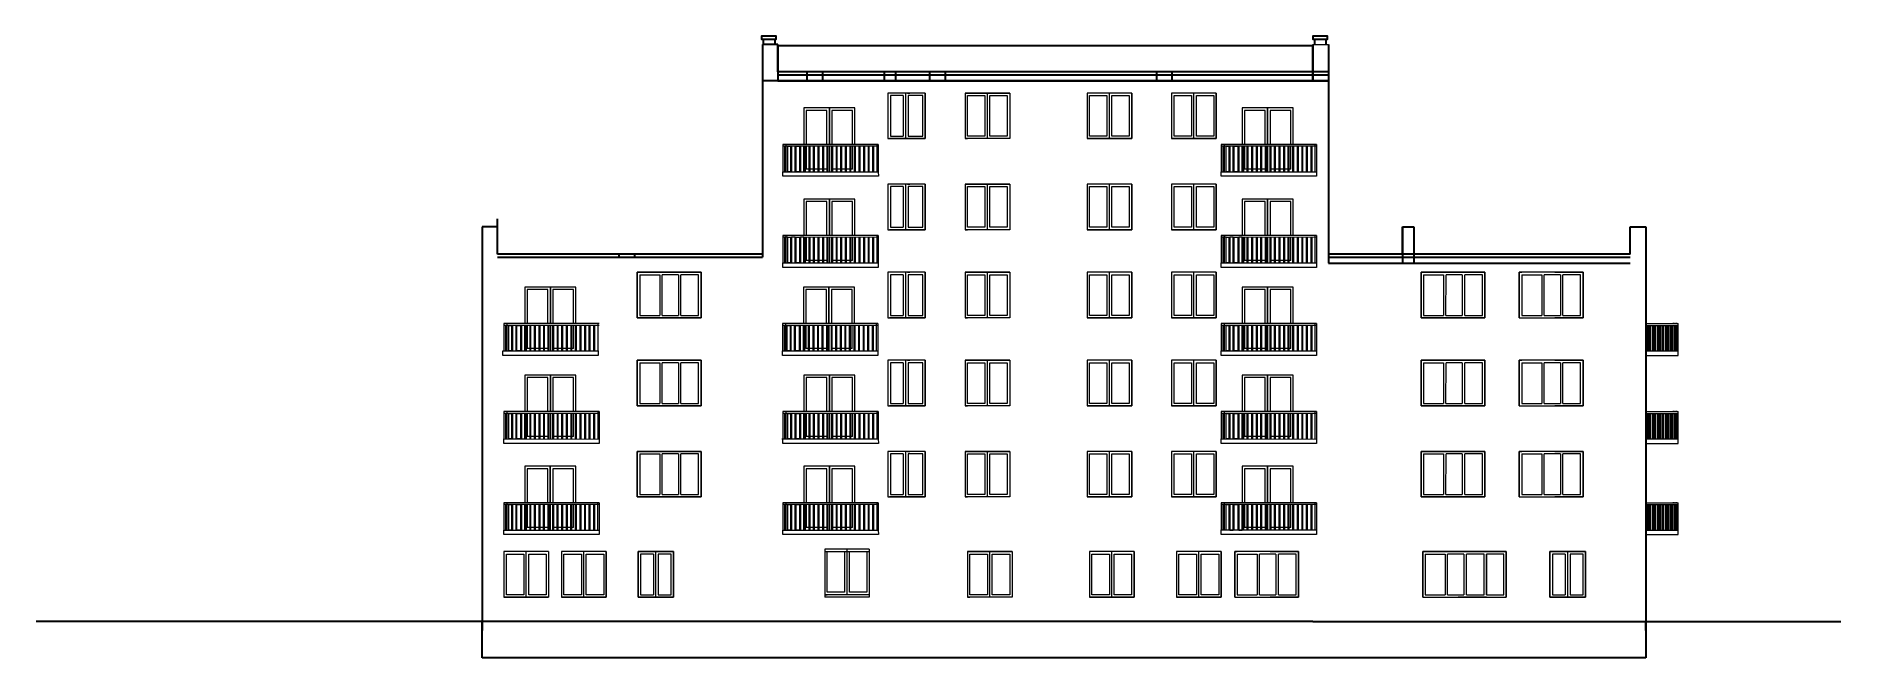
# Model space of a CAD drawing. Header units: millimetres. Extents: x -689206 to 4969298, y -1019800 to 703299.
# Drawn here: x -194450 to -135010, y -562840 to -542363 of the extents above; entities that cross this region are included whole.
import ezdxf

# ---------------------------------------------------------------- set-up
doc = ezdxf.new("R2010")
doc.units = ezdxf.units.MM
doc.layers.add('РАЗМЕРЫ', color=7, linetype='Continuous', lineweight=9)
doc.layers.add('разрез1-1', color=7, linetype='Continuous')
doc.layers.add('фасад1', color=7, linetype='Continuous')

msp = doc.modelspace()

# ---------------------------------------------------------------- linework, layer by layer
at = {"layer": 'РАЗМЕРЫ', "lineweight": 30, "ltscale": 35}
for p, q in [((-170531.4, -542639.7), (-170531.4, -549639.7)), ((-170021.4, -542639.7), (-170531.4, -542639.7)), ((-170021.4, -542639.7), (-170021.4, -543839.7)), ((-170021.4, -543539.7), (-170021.4, -542639.7)), ((-152399.4, -542679.7), (-170021.4, -542679.7)), ((-152399.4, -542639.7), (-152399.4, -543839.7)), ((-152399.4, -543839.7), (-152399.4, -542679.7)), ((-151889.4, -542639.7), (-151889.4, -549839.7)), ((-151889.4, -543839.7), (-170531.4, -543839.7)), ((-151889.4, -543539.7), (-170021.4, -543539.7)), ((-170021.4, -543639.7), (-151889.4, -543639.7)), ((-170021.4, -543839.7), (-151889.4, -543839.7)), ((-169061.4, -543539.7), (-169061.4, -543839.7)), ((-168551.4, -543539.7), (-168551.4, -543839.7)), ((-166521.4, -543539.7), (-166521.4, -543839.7)), ((-166141.4, -543539.7), (-166141.4, -543839.7)), ((-165021.4, -543539.7), (-165021.4, -543839.7)), ((-164511.4, -543539.7), (-164511.4, -543839.7)), ((-157551.4, -543539.7), (-157551.4, -543839.7)), ((-157041.4, -543539.7), (-157041.4, -543839.7)), ((-179253.4, -549539.7), (-179253.4, -548379.7)), ((-179761.4, -548639.7), (-179761.4, -561639.7)), ((-179253.4, -548639.7), (-179761.4, -548639.7)), ((-179253.4, -549539.7), (-179253.4, -548639.7)), ((-149451.4, -548639.7), (-149451.4, -549839.7)), ((-149451.4, -549539.7), (-149451.4, -548639.7)), ((-149451.4, -549539.7), (-149451.4, -548639.7)), ((-149451.4, -548639.7), (-149071.4, -548639.7)), ((-149071.4, -548639.7), (-149071.4, -549839.7)), ((-141953.2, -549539.7), (-141953.2, -548639.7)), ((-141953.2, -548639.7), (-141439.4, -548639.7)), ((-141439.4, -548639.7), (-141439.4, -561639.7)), ((-170531.4, -549539.7), (-179253.4, -549539.7)), ((-179253.4, -549639.7), (-170531.4, -549639.7)), ((-175253.4, -549539.7), (-175253.4, -549639.7)), ((-174743.4, -549539.7), (-174743.4, -549639.7)), ((-141953.2, -549539.7), (-151889.4, -549539.7)), ((-151889.4, -549639.7), (-141953.2, -549639.7)), ((-151889.4, -549839.7), (-141953.2, -549839.7)), ((-151889.4, -549839.7), (-141953.2, -549839.7)), ((-151889.4, -549839.7), (-141953.2, -549839.7)), ((-152399.4, -561639.7), (-194450, -561639.7)), ((-179761.4, -561639.7), (-179761.4, -561939.7)), ((-179761.4, -562839.7), (-179761.4, -561639.7)), ((-152399.4, -561639.7), (-135010, -561639.7)), ((-141439.4, -561939.7), (-141439.4, -561639.7)), ((-141439.4, -561639.7), (-141439.4, -562839.7)), ((-141439.4, -562839.7), (-179761.4, -562839.7))]:
    msp.add_line(p, q, dxfattribs=at)
at = {"layer": 'РАЗМЕРЫ', "lineweight": 5, "ltscale": 35}
for p, q in [((-152399.4, -543539.7), (-152399.4, -542639.7)), ((-152399.4, -542639.7), (-151889.4, -542639.7))]:
    msp.add_line(p, q, dxfattribs=at)
at = {"layer": 'РАЗМЕРЫ', "lineweight": 15, "ltscale": 35}
for p, q in [((-166399.6, -544239.7), (-166399.6, -545739.7)), ((-165169.6, -544239.7), (-166399.6, -544239.7)), ((-166399.6, -544239.7), (-166399.6, -545739.7)), ((-165169.6, -544239.7), (-166399.6, -544239.7)), ((-165169.6, -544239.7), (-166339.6, -544239.7)), ((-165169.6, -544239.7), (-166339.6, -544239.7)), ((-165169.6, -544239.7), (-166339.6, -544239.7)), ((-165169.6, -544239.7), (-166339.6, -544239.7)), ((-165888.7, -544319.7), (-166313.7, -544319.7)), ((-166313.7, -544319.7), (-166313.7, -545659.7)), ((-165888.7, -544319.7), (-165888.7, -545659.7)), ((-165754.6, -544239.7), (-165834.6, -544239.7)), ((-165754.6, -544239.7), (-165834.6, -544239.7)), ((-165808.7, -545739.7), (-165808.7, -544239.7)), ((-165754.6, -544239.7), (-165674.6, -544239.7)), ((-165754.6, -544239.7), (-165674.6, -544239.7)), ((-165242.8, -544319.7), (-165728.7, -544319.7)), ((-165728.7, -544319.7), (-165728.7, -545659.7)), ((-165242.8, -545659.7), (-165242.8, -544319.7)), ((-165169.6, -545739.7), (-165169.6, -544239.7)), ((-165169.6, -545739.7), (-165169.6, -544239.7)), ((-165169.6, -544239.7), (-165169.6, -545739.7)), ((-165169.6, -545739.7), (-165169.6, -544239.7)), ((-165169.6, -545739.7), (-165169.6, -544239.7)), ((-165169.6, -544239.7), (-165169.6, -545739.7)), ((-163854.1, -544239.7), (-163854.1, -545739.7)), ((-163854.1, -544239.7), (-162384.1, -544239.7)), ((-163854.1, -544239.7), (-163854.1, -545739.7)), ((-162384.1, -544239.7), (-163854.1, -544239.7)), ((-163854.1, -544239.7), (-163854.1, -545739.7)), ((-162384.1, -544239.7), (-163854.1, -544239.7)), ((-163774.1, -545659.7), (-163774.1, -544319.7)), ((-163774.1, -544319.7), (-163199.1, -544319.7)), ((-163199.1, -544319.7), (-163199.1, -545659.7)), ((-163119.1, -545739.7), (-163119.1, -544239.7)), ((-163039.1, -544319.7), (-162464.1, -544319.7)), ((-163039.1, -545659.7), (-163039.1, -544319.7)), ((-162464.1, -544319.7), (-162464.1, -545659.7)), ((-162384.1, -544239.7), (-162384.1, -545739.7)), ((-162384.1, -544239.7), (-162384.1, -545739.7)), ((-162384.1, -544239.7), (-162384.1, -545739.7)), ((-159838, -544239.7), (-159838, -545739.7)), ((-158368, -544239.7), (-159838, -544239.7)), ((-159838, -544239.7), (-159838, -545739.7)), ((-158368, -544239.7), (-159838, -544239.7)), ((-159838, -544239.7), (-159838, -545739.7)), ((-158368, -544239.7), (-159838, -544239.7)), ((-159758, -545659.7), (-159758, -544319.7)), ((-159758, -544319.7), (-159183, -544319.7)), ((-159183, -544319.7), (-159183, -545659.7)), ((-159103, -545739.7), (-159103, -544239.7)), ((-159023, -544319.7), (-158448, -544319.7)), ((-159023, -545659.7), (-159023, -544319.7)), ((-158448, -544319.7), (-158448, -545659.7)), ((-158368, -545739.7), (-158368, -544239.7)), ((-158368, -544239.7), (-158368, -545739.7)), ((-158368, -544239.7), (-158368, -545739.7)), ((-157052, -544239.7), (-157052, -545739.7)), ((-155582, -544239.7), (-157052, -544239.7)), ((-157052, -544239.7), (-157052, -545739.7)), ((-155582, -544239.7), (-157052, -544239.7)), ((-157052, -544239.7), (-157052, -545739.7)), ((-155582, -544239.7), (-157052, -544239.7)), ((-156972, -545659.7), (-156972, -544319.7)), ((-156972, -544319.7), (-156397, -544319.7)), ((-156397, -544319.7), (-156397, -545659.7)), ((-156317, -545739.7), (-156317, -544239.7)), ((-156237, -544319.7), (-155662, -544319.7)), ((-156237, -545659.7), (-156237, -544319.7)), ((-155662, -544319.7), (-155662, -545659.7)), ((-155582, -545739.7), (-155582, -544239.7)), ((-155582, -544239.7), (-155582, -545739.7)), ((-155582, -544239.7), (-155582, -545739.7)), ((-169851.9, -545929.7), (-169852.3, -546829.7)), ((-169692.9, -545989.7), (-169851.9, -545989.6)), ((-169801.1, -545989.6), (-169801.5, -546829.7)), ((-166711.9, -545929.7), (-166712.3, -546831)), ((-166399.6, -545739.7), (-165169.6, -545739.7)), ((-166399.6, -545739.7), (-165169.6, -545739.7)), ((-166339.6, -545739.7), (-165169.6, -545739.7)), ((-165169.6, -545739.7), (-166339.6, -545739.7)), ((-166339.6, -545739.7), (-165169.6, -545739.7)), ((-165169.6, -545739.7), (-166339.6, -545739.7)), ((-166313.7, -545659.7), (-165888.7, -545659.7)), ((-165728.7, -545659.7), (-165242.8, -545659.7)), ((-162384.1, -545739.7), (-163854.1, -545739.7)), ((-162384.1, -545739.7), (-163854.1, -545739.7)), ((-162384.1, -545739.7), (-163854.1, -545739.7)), ((-163854.1, -545739.7), (-163774.1, -545739.7)), ((-163199.1, -545659.7), (-163774.1, -545659.7)), ((-162464.1, -545659.7), (-163039.1, -545659.7)), ((-159838, -545739.7), (-158368, -545739.7)), ((-158368, -545739.7), (-159838, -545739.7)), ((-158368, -545739.7), (-159838, -545739.7)), ((-159838, -545739.7), (-159758, -545739.7)), ((-159183, -545659.7), (-159758, -545659.7)), ((-158448, -545659.7), (-159023, -545659.7)), ((-157052, -545739.7), (-155582, -545739.7)), ((-155582, -545739.7), (-157052, -545739.7)), ((-155582, -545739.7), (-157052, -545739.7)), ((-157052, -545739.7), (-156972, -545739.7)), ((-156397, -545659.7), (-156972, -545659.7)), ((-155662, -545659.7), (-156237, -545659.7)), ((-155418.9, -545929.7), (-155419.3, -546829.7)), ((-155260, -545989.7), (-155418.9, -545989.6)), ((-155368.1, -545989.6), (-155368.5, -546829.7)), ((-152278.9, -545929.7), (-152279.3, -546831)), ((-166399.6, -547239.7), (-166399.6, -548739.7)), ((-165169.6, -547239.7), (-166399.6, -547239.7)), ((-166399.6, -547239.7), (-166399.6, -548739.7)), ((-165169.6, -547239.7), (-166399.6, -547239.7)), ((-165169.6, -547239.7), (-166339.6, -547239.7)), ((-165169.6, -547239.7), (-166339.6, -547239.7)), ((-165169.6, -547239.7), (-166339.6, -547239.7)), ((-165169.6, -547239.7), (-166339.6, -547239.7)), ((-165888.7, -547319.7), (-166313.7, -547319.7)), ((-166313.7, -547319.7), (-166313.7, -548659.7)), ((-165888.7, -547319.7), (-165888.7, -548659.7)), ((-165754.6, -547239.7), (-165834.6, -547239.7)), ((-165754.6, -547239.7), (-165834.6, -547239.7)), ((-165808.7, -548739.7), (-165808.7, -547239.7)), ((-165754.6, -547239.7), (-165674.6, -547239.7)), ((-165754.6, -547239.7), (-165674.6, -547239.7)), ((-165242.8, -547319.7), (-165728.7, -547319.7)), ((-165728.7, -547319.7), (-165728.7, -548659.7)), ((-165242.8, -548659.7), (-165242.8, -547319.7)), ((-165169.6, -548739.7), (-165169.6, -547239.7)), ((-165169.6, -548739.7), (-165169.6, -547239.7)), ((-165169.6, -547239.7), (-165169.6, -548739.7)), ((-165169.6, -548739.7), (-165169.6, -547239.7)), ((-165169.6, -548739.7), (-165169.6, -547239.7)), ((-165169.6, -547239.7), (-165169.6, -548739.7)), ((-163854.1, -547239.7), (-163854.1, -548739.7)), ((-163854.1, -547239.7), (-162384.1, -547239.7)), ((-163854.1, -547239.7), (-163854.1, -548739.7)), ((-162384.1, -547239.7), (-163854.1, -547239.7)), ((-163854.1, -547239.7), (-163854.1, -548739.7)), ((-162384.1, -547239.7), (-163854.1, -547239.7)), ((-163774.1, -548659.7), (-163774.1, -547319.7)), ((-163774.1, -547319.7), (-163199.1, -547319.7)), ((-163199.1, -547319.7), (-163199.1, -548659.7)), ((-163119.1, -548739.7), (-163119.1, -547239.7)), ((-163039.1, -547319.7), (-162464.1, -547319.7)), ((-163039.1, -548659.7), (-163039.1, -547319.7)), ((-162464.1, -547319.7), (-162464.1, -548659.7)), ((-162384.1, -547239.7), (-162384.1, -548739.7)), ((-162384.1, -547239.7), (-162384.1, -548739.7)), ((-162384.1, -547239.7), (-162384.1, -548739.7)), ((-159838, -547239.7), (-159838, -548739.7)), ((-158368, -547239.7), (-159838, -547239.7)), ((-159838, -547239.7), (-159838, -548739.7)), ((-158368, -547239.7), (-159838, -547239.7)), ((-159838, -547239.7), (-159838, -548739.7)), ((-158368, -547239.7), (-159838, -547239.7)), ((-159758, -548659.7), (-159758, -547319.7)), ((-159758, -547319.7), (-159183, -547319.7)), ((-159183, -547319.7), (-159183, -548659.7)), ((-159103, -548739.7), (-159103, -547239.7)), ((-159023, -547319.7), (-158448, -547319.7)), ((-159023, -548659.7), (-159023, -547319.7)), ((-158448, -547319.7), (-158448, -548659.7)), ((-158368, -548739.7), (-158368, -547239.7)), ((-158368, -547239.7), (-158368, -548739.7)), ((-158368, -547239.7), (-158368, -548739.7)), ((-157052, -547239.7), (-157052, -548739.7)), ((-155582, -547239.7), (-157052, -547239.7)), ((-157052, -547239.7), (-157052, -548739.7)), ((-155582, -547239.7), (-157052, -547239.7)), ((-157052, -547239.7), (-157052, -548739.7)), ((-155582, -547239.7), (-157052, -547239.7)), ((-156972, -548659.7), (-156972, -547319.7)), ((-156972, -547319.7), (-156397, -547319.7)), ((-156397, -547319.7), (-156397, -548659.7)), ((-156317, -548739.7), (-156317, -547239.7)), ((-156237, -547319.7), (-155662, -547319.7)), ((-156237, -548659.7), (-156237, -547319.7)), ((-155662, -547319.7), (-155662, -548659.7)), ((-155582, -548739.7), (-155582, -547239.7)), ((-155582, -547239.7), (-155582, -548739.7)), ((-155582, -547239.7), (-155582, -548739.7)), ((-169851.9, -548929.7), (-169852.3, -549829.7)), ((-169692.9, -548989.7), (-169851.9, -548989.6)), ((-169801.1, -548989.6), (-169801.5, -549829.7)), ((-166711.9, -548929.7), (-166712.3, -549831)), ((-166399.6, -548739.7), (-165169.6, -548739.7)), ((-166399.6, -548739.7), (-165169.6, -548739.7)), ((-166339.6, -548739.7), (-165169.6, -548739.7)), ((-165169.6, -548739.7), (-166339.6, -548739.7)), ((-166339.6, -548739.7), (-165169.6, -548739.7)), ((-165169.6, -548739.7), (-166339.6, -548739.7)), ((-166313.7, -548659.7), (-165888.7, -548659.7)), ((-165728.7, -548659.7), (-165242.8, -548659.7)), ((-162384.1, -548739.7), (-163854.1, -548739.7)), ((-162384.1, -548739.7), (-163854.1, -548739.7)), ((-162384.1, -548739.7), (-163854.1, -548739.7)), ((-163854.1, -548739.7), (-163774.1, -548739.7)), ((-163199.1, -548659.7), (-163774.1, -548659.7)), ((-162464.1, -548659.7), (-163039.1, -548659.7)), ((-159838, -548739.7), (-158368, -548739.7)), ((-158368, -548739.7), (-159838, -548739.7)), ((-158368, -548739.7), (-159838, -548739.7)), ((-159838, -548739.7), (-159758, -548739.7)), ((-159183, -548659.7), (-159758, -548659.7)), ((-158448, -548659.7), (-159023, -548659.7)), ((-157052, -548739.7), (-155582, -548739.7)), ((-155582, -548739.7), (-157052, -548739.7)), ((-155582, -548739.7), (-157052, -548739.7)), ((-157052, -548739.7), (-156972, -548739.7)), ((-156397, -548659.7), (-156972, -548659.7)), ((-155662, -548659.7), (-156237, -548659.7)), ((-155418.9, -548929.7), (-155419.3, -549829.7)), ((-155260, -548989.7), (-155418.9, -548989.6)), ((-155368.1, -548989.6), (-155368.5, -549829.7)), ((-152278.9, -548929.7), (-152279.3, -549831)), ((-174650.9, -551639.7), (-174650.6, -550139.3)), ((-174650.9, -551639.7), (-174650.9, -550139.7)), ((-174650.9, -550139.7), (-173180.9, -550139.7)), ((-174650.9, -550139.7), (-174650.9, -551639.7)), ((-172550.9, -550139.7), (-174650.9, -550139.7)), ((-172550.9, -550139.7), (-174650.5, -550139.3)), ((-174650.5, -550139.3), (-174570.5, -550139.3)), ((-174570.5, -550219.4), (-174570.7, -551559.3)), ((-174570.5, -550139.3), (-174570.5, -550139.7)), ((-174570.5, -550219.4), (-173909.5, -550219.5)), ((-173909.5, -550219.5), (-173909.7, -551559.4)), ((-173829.7, -551559.4), (-173829.5, -550219.5)), ((-173292.7, -550219.6), (-173829.5, -550219.5)), ((-173292.7, -550219.6), (-173292.9, -551559.5)), ((-173212.9, -551559.5), (-173212.7, -550219.6)), ((-172630.9, -550219.7), (-173212.7, -550219.6)), ((-172550.9, -550139.7), (-173180.9, -550139.7)), ((-172630.9, -551559.7), (-172630.9, -550219.7)), ((-172550.9, -551639.7), (-172550.9, -550139.7)), ((-172550.9, -551639.7), (-172550.9, -550139.7)), ((-172550.9, -551639.7), (-172550.9, -550139.7)), ((-166399.6, -550139.7), (-166399.6, -551639.7)), ((-165169.6, -550139.7), (-166399.6, -550139.7)), ((-166399.6, -550139.7), (-166399.6, -551639.7)), ((-165169.6, -550139.7), (-166399.6, -550139.7)), ((-165169.6, -550139.7), (-166339.6, -550139.7)), ((-165169.6, -550139.7), (-166339.6, -550139.7)), ((-165169.6, -550139.7), (-166339.6, -550139.7)), ((-165169.6, -550139.7), (-166339.6, -550139.7)), ((-165888.7, -550219.7), (-166313.7, -550219.7)), ((-166313.7, -550219.7), (-166313.7, -551559.7)), ((-165888.7, -550219.7), (-165888.7, -551559.7)), ((-165754.6, -550139.7), (-165834.6, -550139.7)), ((-165754.6, -550139.7), (-165834.6, -550139.7)), ((-165808.7, -551639.7), (-165808.7, -550139.7)), ((-165754.6, -550139.7), (-165674.6, -550139.7)), ((-165754.6, -550139.7), (-165674.6, -550139.7)), ((-165242.8, -550219.7), (-165728.7, -550219.7)), ((-165728.7, -550219.7), (-165728.7, -551559.7)), ((-165242.8, -551559.7), (-165242.8, -550219.7)), ((-165169.6, -551639.7), (-165169.6, -550139.7)), ((-165169.6, -551639.7), (-165169.6, -550139.7)), ((-165169.6, -550139.7), (-165169.6, -551639.7)), ((-165169.6, -551639.7), (-165169.6, -550139.7)), ((-165169.6, -551639.7), (-165169.6, -550139.7)), ((-165169.6, -550139.7), (-165169.6, -551639.7)), ((-163854.1, -550139.7), (-163854.1, -551639.7)), ((-163854.1, -550139.7), (-162384.1, -550139.7)), ((-163854.1, -550139.7), (-163854.1, -551639.7)), ((-162384.1, -550139.7), (-163854.1, -550139.7)), ((-163854.1, -550139.7), (-163854.1, -551639.7)), ((-162384.1, -550139.7), (-163854.1, -550139.7)), ((-163774.1, -551559.7), (-163774.1, -550219.7)), ((-163774.1, -550219.7), (-163199.1, -550219.7)), ((-163199.1, -550219.7), (-163199.1, -551559.7)), ((-163119.1, -551639.7), (-163119.1, -550139.7)), ((-163039.1, -550219.7), (-162464.1, -550219.7)), ((-163039.1, -551559.7), (-163039.1, -550219.7)), ((-162464.1, -550219.7), (-162464.1, -551559.7)), ((-162384.1, -550139.7), (-162384.1, -551639.7)), ((-162384.1, -550139.7), (-162384.1, -551639.7)), ((-162384.1, -550139.7), (-162384.1, -551639.7)), ((-159838, -550139.7), (-159838, -551639.7)), ((-158368, -550139.7), (-159838, -550139.7)), ((-159838, -550139.7), (-159838, -551639.7)), ((-158368, -550139.7), (-159838, -550139.7)), ((-159838, -550139.7), (-159838, -551639.7)), ((-158368, -550139.7), (-159838, -550139.7)), ((-159758, -551559.7), (-159758, -550219.7)), ((-159758, -550219.7), (-159183, -550219.7)), ((-159183, -550219.7), (-159183, -551559.7)), ((-159103, -551639.7), (-159103, -550139.7)), ((-159023, -550219.7), (-158448, -550219.7)), ((-159023, -551559.7), (-159023, -550219.7)), ((-158448, -550219.7), (-158448, -551559.7)), ((-158368, -551639.7), (-158368, -550139.7)), ((-158368, -550139.7), (-158368, -551639.7)), ((-158368, -550139.7), (-158368, -551639.7)), ((-157052, -550139.7), (-157052, -551639.7)), ((-155582, -550139.7), (-157052, -550139.7)), ((-157052, -550139.7), (-157052, -551639.7)), ((-155582, -550139.7), (-157052, -550139.7)), ((-157052, -550139.7), (-157052, -551639.7)), ((-155582, -550139.7), (-157052, -550139.7)), ((-156972, -551559.7), (-156972, -550219.7)), ((-156972, -550219.7), (-156397, -550219.7)), ((-156397, -550219.7), (-156397, -551559.7)), ((-156317, -551639.7), (-156317, -550139.7)), ((-156237, -550219.7), (-155662, -550219.7)), ((-156237, -551559.7), (-156237, -550219.7)), ((-155662, -550219.7), (-155662, -551559.7)), ((-155582, -551639.7), (-155582, -550139.7)), ((-155582, -550139.7), (-155582, -551639.7)), ((-155582, -550139.7), (-155582, -551639.7)), ((-148837.1, -551639.7), (-148836.8, -550139.3)), ((-148837.1, -550139.7), (-146737.1, -550139.7)), ((-148837.1, -551639.7), (-148837.1, -550139.7)), ((-148837.1, -550139.7), (-148837.1, -551639.7)), ((-146737.1, -550139.7), (-148837.1, -550139.7)), ((-146737.1, -550139.7), (-148836.7, -550139.3)), ((-148836.7, -550139.3), (-148756.7, -550139.3)), ((-148756.7, -550219.4), (-148756.9, -551559.3)), ((-148756.7, -550139.3), (-148756.7, -550139.7)), ((-148756.7, -550219.4), (-148095.7, -550219.5)), ((-148095.7, -550219.5), (-148095.9, -551559.4)), ((-148015.9, -551559.4), (-148015.7, -550219.5)), ((-147478.9, -550219.6), (-148015.7, -550219.5)), ((-147478.9, -550219.6), (-147479.2, -551559.5)), ((-147399.2, -551559.5), (-147399, -550219.6)), ((-146817.1, -550219.7), (-147399, -550219.6)), ((-146817.1, -551559.7), (-146817.1, -550219.7)), ((-146737.1, -550139.7), (-146737.1, -551639.7)), ((-146737.1, -551639.7), (-146737.1, -550139.7)), ((-146737.1, -551639.7), (-146737.1, -550139.7)), ((-145601.5, -551639.7), (-145601.2, -550139.3)), ((-145601.5, -550139.7), (-145601.5, -551639.7)), ((-143501.5, -550139.7), (-145601.5, -550139.7)), ((-145601.5, -550139.7), (-145601.5, -551639.7)), ((-143501.5, -550139.7), (-145601.5, -550139.7)), ((-143501.5, -550139.7), (-145601.1, -550139.3)), ((-145601.1, -550139.3), (-145521.1, -550139.3)), ((-145521.1, -550219.4), (-145521.4, -551559.3)), ((-145521.1, -550139.3), (-145521.1, -550139.7)), ((-145521.1, -550219.4), (-144860.1, -550219.5)), ((-144860.1, -550219.5), (-144860.4, -551559.4)), ((-144780.3, -551559.4), (-144780.1, -550219.5)), ((-144243.4, -550219.6), (-144780.1, -550219.5)), ((-144243.4, -550219.6), (-144243.6, -551559.5)), ((-144163.6, -551559.5), (-144163.4, -550219.6)), ((-143581.5, -550219.7), (-144163.4, -550219.6)), ((-143581.5, -551559.7), (-143581.5, -550219.7)), ((-143501.5, -551639.7), (-143501.5, -550139.7)), ((-143501.5, -551639.7), (-143501.5, -550139.7)), ((-143501.5, -551639.7), (-143501.5, -550139.7)), ((-174570.7, -551559.3), (-173909.7, -551559.4)), ((-173829.7, -551559.4), (-173292.9, -551559.4)), ((-173212.9, -551559.4), (-172630.9, -551559.4)), ((-166313.7, -551559.7), (-165888.7, -551559.7)), ((-165728.7, -551559.7), (-165242.8, -551559.7)), ((-163199.1, -551559.7), (-163774.1, -551559.7)), ((-162464.1, -551559.7), (-163039.1, -551559.7)), ((-159183, -551559.7), (-159758, -551559.7)), ((-158448, -551559.7), (-159023, -551559.7)), ((-156397, -551559.7), (-156972, -551559.7)), ((-155662, -551559.7), (-156237, -551559.7)), ((-148756.9, -551559.3), (-148095.9, -551559.4)), ((-148015.9, -551559.4), (-147479.2, -551559.4)), ((-147399.2, -551559.4), (-146817.1, -551559.4)), ((-145521.4, -551559.3), (-144860.4, -551559.4)), ((-144780.3, -551559.4), (-144243.6, -551559.4)), ((-144163.6, -551559.4), (-143581.5, -551559.4)), ((-179042.6, -551829.7), (-179043, -552729.7)), ((-178883.7, -551889.7), (-179042.7, -551889.6)), ((-178991.9, -551889.6), (-178992.2, -552729.7)), ((-173180.9, -551639.7), (-174650.9, -551639.7)), ((-174650.9, -551639.7), (-172550.9, -551639.7)), ((-174650.9, -551639.7), (-172550.9, -551639.7)), ((-174650.9, -551639.7), (-172550.9, -551639.7)), ((-169867.6, -551829.7), (-169868, -552729.7)), ((-169708.6, -551889.7), (-169867.6, -551889.6)), ((-169816.8, -551889.6), (-169817.1, -552729.7)), ((-166727.6, -551829.7), (-166728, -552731)), ((-166399.6, -551639.7), (-165169.6, -551639.7)), ((-166399.6, -551639.7), (-165169.6, -551639.7)), ((-166339.6, -551639.7), (-165169.6, -551639.7)), ((-165169.6, -551639.7), (-166339.6, -551639.7)), ((-166339.6, -551639.7), (-165169.6, -551639.7)), ((-165169.6, -551639.7), (-166339.6, -551639.7)), ((-162384.1, -551639.7), (-163854.1, -551639.7)), ((-162384.1, -551639.7), (-163854.1, -551639.7)), ((-162384.1, -551639.7), (-163854.1, -551639.7)), ((-163854.1, -551639.7), (-163774.1, -551639.7)), ((-159838, -551639.7), (-158368, -551639.7)), ((-158368, -551639.7), (-159838, -551639.7)), ((-158368, -551639.7), (-159838, -551639.7)), ((-159838, -551639.7), (-159758, -551639.7)), ((-157052, -551639.7), (-155582, -551639.7)), ((-155582, -551639.7), (-157052, -551639.7)), ((-155582, -551639.7), (-157052, -551639.7)), ((-157052, -551639.7), (-156972, -551639.7)), ((-155418.9, -551829.7), (-155419.3, -552729.7)), ((-155260, -551889.7), (-155418.9, -551889.6)), ((-155368.1, -551889.6), (-155368.5, -552729.7)), ((-152278.9, -551829.7), (-152279.3, -552731)), ((-146737.1, -551639.7), (-148837.1, -551639.7)), ((-148837.1, -551639.7), (-146737.1, -551639.7)), ((-148837.1, -551639.7), (-146737.1, -551639.7)), ((-145601.5, -551639.7), (-143501.5, -551639.7)), ((-145601.5, -551639.7), (-143501.5, -551639.7)), ((-145601.5, -551639.7), (-143501.5, -551639.7)), ((-141440.6, -551830.1), (-140370.6, -551830.1)), ((-141440.6, -551890.1), (-140370.6, -551890.1)), ((-141390.2, -551890.1), (-141390.2, -552730.1)), ((-141360.2, -551890.1), (-141360.2, -552730.1)), ((-141319.1, -552730.1), (-141319.1, -551890.1)), ((-141289.1, -551890.1), (-141289.1, -552730.1)), ((-141229.1, -551890.1), (-141229.1, -552730.1)), ((-141199.1, -551890.1), (-141199.1, -552730.1)), ((-141156.2, -552730.1), (-141156.2, -551890.1)), ((-141126.2, -551890.1), (-141126.2, -552730.1)), ((-141066.2, -551890.1), (-141066.2, -552730.1)), ((-141036.2, -551890.1), (-141036.2, -552730.1)), ((-140980, -552730.1), (-140980, -551890.1)), ((-140950, -551890.1), (-140950, -552730.1)), ((-140890, -552730.1), (-140890, -551890.1)), ((-140890, -551890.1), (-140890, -552730.1)), ((-140860, -551890.1), (-140860, -552730.1)), ((-140860, -551890.1), (-140860, -552730.1)), ((-140800, -551890.1), (-140800, -552730.1)), ((-140770, -551890.1), (-140770, -552730.1)), ((-140734.2, -552730.1), (-140734.2, -551890.1)), ((-140704.2, -551890.1), (-140704.2, -552730.1)), ((-140644.2, -551890.1), (-140644.2, -552730.1)), ((-140614.2, -551890.1), (-140614.2, -552730.1)), ((-140580.6, -552730.1), (-140580.6, -551890.1)), ((-140490.6, -551830.1), (-140550.6, -551830.1)), ((-140550.6, -551890.1), (-140550.6, -552730.1)), ((-140490.6, -551890.1), (-140490.6, -552730.1)), ((-140400.6, -551830.1), (-140460.6, -551830.1)), ((-140460.6, -551890.1), (-140460.6, -552730.1)), ((-140400.6, -552730.1), (-140400.6, -551890.1)), ((-140370.6, -552879.7), (-140370.6, -551830.1)), ((-141440.6, -552730.1), (-140370.6, -552730.1)), ((-140550.6, -552730.1), (-140580.6, -552730.1)), ((-140370.6, -552730.1), (-140400.6, -552730.1)), ((-174650.9, -554539.7), (-174650.6, -553039.3)), ((-174650.9, -554539.7), (-174650.9, -553039.7)), ((-174650.9, -553039.7), (-173180.9, -553039.7)), ((-174650.9, -553039.7), (-174650.9, -554539.7)), ((-172550.9, -553039.7), (-174650.9, -553039.7)), ((-172550.9, -553039.7), (-174650.5, -553039.3)), ((-174650.5, -553039.3), (-174570.5, -553039.3)), ((-174570.5, -553119.4), (-174570.7, -554459.3)), ((-174570.5, -553039.3), (-174570.5, -553039.7)), ((-174570.5, -553119.4), (-173909.5, -553119.5)), ((-173909.5, -553119.5), (-173909.7, -554459.4)), ((-173829.7, -554459.4), (-173829.5, -553119.5)), ((-173292.7, -553119.6), (-173829.5, -553119.5)), ((-173292.7, -553119.6), (-173292.9, -554459.5)), ((-173212.9, -554459.5), (-173212.7, -553119.6)), ((-172630.9, -553119.7), (-173212.7, -553119.6)), ((-172550.9, -553039.7), (-173180.9, -553039.7)), ((-172630.9, -554459.7), (-172630.9, -553119.7)), ((-172550.9, -554539.7), (-172550.9, -553039.7)), ((-172550.9, -554539.7), (-172550.9, -553039.7)), ((-172550.9, -554539.7), (-172550.9, -553039.7)), ((-166399.6, -553039.7), (-166399.6, -554539.7)), ((-165169.6, -553039.7), (-166399.6, -553039.7)), ((-166399.6, -553039.7), (-166399.6, -554539.7)), ((-165169.6, -553039.7), (-166399.6, -553039.7)), ((-165169.6, -553039.7), (-166339.6, -553039.7)), ((-165169.6, -553039.7), (-166339.6, -553039.7)), ((-165169.6, -553039.7), (-166339.6, -553039.7)), ((-165169.6, -553039.7), (-166339.6, -553039.7)), ((-165888.7, -553119.7), (-166313.7, -553119.7)), ((-166313.7, -553119.7), (-166313.7, -554459.7)), ((-165888.7, -553119.7), (-165888.7, -554459.7)), ((-165754.6, -553039.7), (-165834.6, -553039.7)), ((-165754.6, -553039.7), (-165834.6, -553039.7)), ((-165808.7, -554539.7), (-165808.7, -553039.7)), ((-165754.6, -553039.7), (-165674.6, -553039.7)), ((-165754.6, -553039.7), (-165674.6, -553039.7)), ((-165242.8, -553119.7), (-165728.7, -553119.7)), ((-165728.7, -553119.7), (-165728.7, -554459.7)), ((-165242.8, -554459.7), (-165242.8, -553119.7)), ((-165169.6, -554539.7), (-165169.6, -553039.7)), ((-165169.6, -554539.7), (-165169.6, -553039.7)), ((-165169.6, -553039.7), (-165169.6, -554539.7)), ((-165169.6, -554539.7), (-165169.6, -553039.7)), ((-165169.6, -554539.7), (-165169.6, -553039.7)), ((-165169.6, -553039.7), (-165169.6, -554539.7)), ((-163854.1, -553039.7), (-163854.1, -554539.7)), ((-163854.1, -553039.7), (-162384.1, -553039.7)), ((-163854.1, -553039.7), (-163854.1, -554539.7)), ((-162384.1, -553039.7), (-163854.1, -553039.7)), ((-163854.1, -553039.7), (-163854.1, -554539.7)), ((-162384.1, -553039.7), (-163854.1, -553039.7)), ((-163774.1, -554459.7), (-163774.1, -553119.7)), ((-163774.1, -553119.7), (-163199.1, -553119.7)), ((-163199.1, -553119.7), (-163199.1, -554459.7)), ((-163119.1, -554539.7), (-163119.1, -553039.7)), ((-163039.1, -553119.7), (-162464.1, -553119.7)), ((-163039.1, -554459.7), (-163039.1, -553119.7)), ((-162464.1, -553119.7), (-162464.1, -554459.7)), ((-162384.1, -553039.7), (-162384.1, -554539.7)), ((-162384.1, -553039.7), (-162384.1, -554539.7)), ((-162384.1, -553039.7), (-162384.1, -554539.7)), ((-159838, -553039.7), (-159838, -554539.7)), ((-158368, -553039.7), (-159838, -553039.7)), ((-159838, -553039.7), (-159838, -554539.7)), ((-158368, -553039.7), (-159838, -553039.7)), ((-159838, -553039.7), (-159838, -554539.7)), ((-158368, -553039.7), (-159838, -553039.7)), ((-159758, -554459.7), (-159758, -553119.7)), ((-159758, -553119.7), (-159183, -553119.7)), ((-159183, -553119.7), (-159183, -554459.7)), ((-159103, -554539.7), (-159103, -553039.7)), ((-159023, -553119.7), (-158448, -553119.7)), ((-159023, -554459.7), (-159023, -553119.7)), ((-158448, -553119.7), (-158448, -554459.7)), ((-158368, -554539.7), (-158368, -553039.7)), ((-158368, -553039.7), (-158368, -554539.7)), ((-158368, -553039.7), (-158368, -554539.7)), ((-157052, -553039.7), (-157052, -554539.7)), ((-155582, -553039.7), (-157052, -553039.7)), ((-157052, -553039.7), (-157052, -554539.7)), ((-155582, -553039.7), (-157052, -553039.7)), ((-157052, -553039.7), (-157052, -554539.7)), ((-155582, -553039.7), (-157052, -553039.7)), ((-156972, -554459.7), (-156972, -553119.7)), ((-156972, -553119.7), (-156397, -553119.7)), ((-156397, -553119.7), (-156397, -554459.7)), ((-156317, -554539.7), (-156317, -553039.7)), ((-156237, -553119.7), (-155662, -553119.7)), ((-156237, -554459.7), (-156237, -553119.7)), ((-155662, -553119.7), (-155662, -554459.7)), ((-155582, -554539.7), (-155582, -553039.7)), ((-155582, -553039.7), (-155582, -554539.7)), ((-155582, -553039.7), (-155582, -554539.7)), ((-148837.1, -554539.7), (-148836.8, -553039.3)), ((-148837.1, -553039.7), (-146737.1, -553039.7)), ((-148837.1, -554539.7), (-148837.1, -553039.7)), ((-148837.1, -553039.7), (-148837.1, -554539.7)), ((-146737.1, -553039.7), (-148837.1, -553039.7)), ((-146737.1, -553039.7), (-148836.7, -553039.3)), ((-148836.7, -553039.3), (-148756.7, -553039.3)), ((-148756.7, -553119.4), (-148756.9, -554459.3)), ((-148756.7, -553039.3), (-148756.7, -553039.7)), ((-148756.7, -553119.4), (-148095.7, -553119.5)), ((-148095.7, -553119.5), (-148095.9, -554459.4)), ((-148015.9, -554459.4), (-148015.7, -553119.5)), ((-147478.9, -553119.6), (-148015.7, -553119.5)), ((-147478.9, -553119.6), (-147479.2, -554459.5)), ((-147399.2, -554459.5), (-147399, -553119.6)), ((-146817.1, -553119.7), (-147399, -553119.6)), ((-146817.1, -554459.7), (-146817.1, -553119.7)), ((-146737.1, -553039.7), (-146737.1, -554539.7)), ((-146737.1, -554539.7), (-146737.1, -553039.7)), ((-146737.1, -554539.7), (-146737.1, -553039.7)), ((-145601.5, -554539.7), (-145601.2, -553039.3)), ((-145601.5, -553039.7), (-145601.5, -554539.7)), ((-143501.5, -553039.7), (-145601.5, -553039.7)), ((-145601.5, -553039.7), (-145601.5, -554539.7)), ((-143501.5, -553039.7), (-145601.5, -553039.7)), ((-143501.5, -553039.7), (-145601.1, -553039.3)), ((-145601.1, -553039.3), (-145521.1, -553039.3)), ((-145521.1, -553119.4), (-145521.4, -554459.3)), ((-145521.1, -553039.3), (-145521.1, -553039.7)), ((-145521.1, -553119.4), (-144860.1, -553119.5)), ((-144860.1, -553119.5), (-144860.4, -554459.4)), ((-144780.3, -554459.4), (-144780.1, -553119.5)), ((-144243.4, -553119.6), (-144780.1, -553119.5)), ((-144243.4, -553119.6), (-144243.6, -554459.5)), ((-144163.6, -554459.5), (-144163.4, -553119.6)), ((-143581.5, -553119.7), (-144163.4, -553119.6)), ((-143581.5, -554459.7), (-143581.5, -553119.7)), ((-143501.5, -554539.7), (-143501.5, -553039.7)), ((-143501.5, -554539.7), (-143501.5, -553039.7)), ((-143501.5, -554539.7), (-143501.5, -553039.7)), ((-141440.6, -552879.7), (-140370.6, -552879.7)), ((-173180.9, -554539.7), (-174650.9, -554539.7)), ((-174650.9, -554539.7), (-172550.9, -554539.7)), ((-174650.9, -554539.7), (-172550.9, -554539.7)), ((-174650.9, -554539.7), (-172550.9, -554539.7)), ((-174570.7, -554459.3), (-173909.7, -554459.4)), ((-173829.7, -554459.4), (-173292.9, -554459.4)), ((-173212.9, -554459.4), (-172630.9, -554459.4)), ((-166399.6, -554539.7), (-165169.6, -554539.7)), ((-166399.6, -554539.7), (-165169.6, -554539.7)), ((-166339.6, -554539.7), (-165169.6, -554539.7)), ((-165169.6, -554539.7), (-166339.6, -554539.7)), ((-166339.6, -554539.7), (-165169.6, -554539.7)), ((-165169.6, -554539.7), (-166339.6, -554539.7)), ((-166313.7, -554459.7), (-165888.7, -554459.7)), ((-165728.7, -554459.7), (-165242.8, -554459.7)), ((-162384.1, -554539.7), (-163854.1, -554539.7)), ((-162384.1, -554539.7), (-163854.1, -554539.7)), ((-162384.1, -554539.7), (-163854.1, -554539.7)), ((-163854.1, -554539.7), (-163774.1, -554539.7)), ((-163199.1, -554459.7), (-163774.1, -554459.7)), ((-162464.1, -554459.7), (-163039.1, -554459.7)), ((-159838, -554539.7), (-158368, -554539.7)), ((-158368, -554539.7), (-159838, -554539.7)), ((-158368, -554539.7), (-159838, -554539.7)), ((-159838, -554539.7), (-159758, -554539.7)), ((-159183, -554459.7), (-159758, -554459.7)), ((-158448, -554459.7), (-159023, -554459.7)), ((-157052, -554539.7), (-155582, -554539.7)), ((-155582, -554539.7), (-157052, -554539.7)), ((-155582, -554539.7), (-157052, -554539.7)), ((-157052, -554539.7), (-156972, -554539.7)), ((-156397, -554459.7), (-156972, -554459.7)), ((-155662, -554459.7), (-156237, -554459.7)), ((-146737.1, -554539.7), (-148837.1, -554539.7)), ((-148837.1, -554539.7), (-146737.1, -554539.7)), ((-148837.1, -554539.7), (-146737.1, -554539.7)), ((-148756.9, -554459.3), (-148095.9, -554459.4)), ((-148015.9, -554459.4), (-147479.2, -554459.4)), ((-147399.2, -554459.4), (-146817.1, -554459.4)), ((-145601.5, -554539.7), (-143501.5, -554539.7)), ((-145601.5, -554539.7), (-143501.5, -554539.7)), ((-145601.5, -554539.7), (-143501.5, -554539.7)), ((-145521.4, -554459.3), (-144860.4, -554459.4)), ((-144780.3, -554459.4), (-144243.6, -554459.4)), ((-144163.6, -554459.4), (-143581.5, -554459.4)), ((-179042.6, -554729.7), (-179043, -555629.7)), ((-178883.7, -554789.7), (-179042.7, -554789.6)), ((-178991.9, -554789.6), (-178992.2, -555629.7)), ((-175902.6, -554729.7), (-175903, -555631)), ((-169851.9, -554729.7), (-169852.3, -555629.7)), ((-169692.9, -554789.7), (-169851.9, -554789.6)), ((-169801.1, -554789.6), (-169801.5, -555629.7)), ((-166711.9, -554729.7), (-166712.3, -555631)), ((-155418.9, -554729.7), (-155419.3, -555629.7)), ((-155260, -554789.7), (-155418.9, -554789.6)), ((-155368.1, -554789.6), (-155368.5, -555629.7)), ((-152278.9, -554729.7), (-152279.3, -555631)), ((-141440.6, -554730.1), (-140370.6, -554730.1)), ((-141440.6, -554790.1), (-140370.6, -554790.1)), ((-141390.2, -554790.1), (-141390.2, -555630.1)), ((-141360.2, -554790.1), (-141360.2, -555630.1)), ((-141319.1, -555630.1), (-141319.1, -554790.1)), ((-141289.1, -554790.1), (-141289.1, -555630.1)), ((-141229.1, -554790.1), (-141229.1, -555630.1)), ((-141199.1, -554790.1), (-141199.1, -555630.1)), ((-141156.2, -555630.1), (-141156.2, -554790.1)), ((-141126.2, -554790.1), (-141126.2, -555630.1)), ((-141066.2, -554790.1), (-141066.2, -555630.1)), ((-141036.2, -554790.1), (-141036.2, -555630.1)), ((-140980, -555630.1), (-140980, -554790.1)), ((-140950, -554790.1), (-140950, -555630.1)), ((-140890, -555630.1), (-140890, -554790.1)), ((-140890, -554790.1), (-140890, -555630.1)), ((-140860, -554790.1), (-140860, -555630.1)), ((-140860, -554790.1), (-140860, -555630.1)), ((-140800, -554790.1), (-140800, -555630.1)), ((-140770, -554790.1), (-140770, -555630.1)), ((-140734.2, -555630.1), (-140734.2, -554790.1)), ((-140704.2, -554790.1), (-140704.2, -555630.1)), ((-140644.2, -554790.1), (-140644.2, -555630.1)), ((-140614.2, -554790.1), (-140614.2, -555630.1)), ((-140580.6, -555630.1), (-140580.6, -554790.1)), ((-140490.6, -554730.1), (-140550.6, -554730.1)), ((-140550.6, -554790.1), (-140550.6, -555630.1)), ((-140490.6, -554790.1), (-140490.6, -555630.1)), ((-140400.6, -554730.1), (-140460.6, -554730.1)), ((-140460.6, -554790.1), (-140460.6, -555630.1)), ((-140400.6, -555630.1), (-140400.6, -554790.1)), ((-140370.6, -555779.7), (-140370.6, -554730.1)), ((-141440.6, -555630.1), (-140370.6, -555630.1)), ((-140550.6, -555630.1), (-140580.6, -555630.1)), ((-140370.6, -555630.1), (-140400.6, -555630.1)), ((-174650.9, -557539.7), (-174650.6, -556039.3)), ((-174650.9, -557539.7), (-174650.9, -556039.7)), ((-174650.9, -556039.7), (-173180.9, -556039.7)), ((-174650.9, -556039.7), (-174650.9, -557539.7)), ((-172550.9, -556039.7), (-174650.9, -556039.7)), ((-172550.9, -556039.7), (-174650.5, -556039.3)), ((-174650.5, -556039.3), (-174570.5, -556039.3)), ((-174570.5, -556119.4), (-174570.7, -557459.3)), ((-174570.5, -556039.3), (-174570.5, -556039.7)), ((-174570.5, -556119.4), (-173909.5, -556119.5)), ((-173909.5, -556119.5), (-173909.7, -557459.4)), ((-173829.7, -557459.4), (-173829.5, -556119.5)), ((-173292.7, -556119.6), (-173829.5, -556119.5)), ((-173292.7, -556119.6), (-173292.9, -557459.5)), ((-173212.9, -557459.5), (-173212.7, -556119.6)), ((-172630.9, -556119.7), (-173212.7, -556119.6)), ((-172550.9, -556039.7), (-173180.9, -556039.7)), ((-172630.9, -557459.7), (-172630.9, -556119.7)), ((-172550.9, -557539.7), (-172550.9, -556039.7)), ((-172550.9, -557539.7), (-172550.9, -556039.7)), ((-172550.9, -557539.7), (-172550.9, -556039.7)), ((-166399.6, -556039.7), (-166399.6, -557539.7)), ((-165169.6, -556039.7), (-166399.6, -556039.7)), ((-165169.6, -556039.7), (-166339.6, -556039.7)), ((-165169.6, -556039.7), (-166339.6, -556039.7)), ((-165888.7, -556119.7), (-166313.7, -556119.7)), ((-166313.7, -556119.7), (-166313.7, -557459.7)), ((-165888.7, -556119.7), (-165888.7, -557459.7)), ((-165754.6, -556039.7), (-165834.6, -556039.7)), ((-165808.7, -557539.7), (-165808.7, -556039.7)), ((-165754.6, -556039.7), (-165674.6, -556039.7)), ((-165242.8, -556119.7), (-165728.7, -556119.7)), ((-165728.7, -556119.7), (-165728.7, -557459.7)), ((-165242.8, -557459.7), (-165242.8, -556119.7)), ((-165169.6, -557539.7), (-165169.6, -556039.7)), ((-165169.6, -557539.7), (-165169.6, -556039.7)), ((-165169.6, -556039.7), (-165169.6, -557539.7)), ((-163854.1, -556039.7), (-163854.1, -557539.7)), ((-163854.1, -556039.7), (-162384.1, -556039.7)), ((-163854.1, -556039.7), (-163854.1, -557539.7)), ((-162384.1, -556039.7), (-163854.1, -556039.7)), ((-163854.1, -556039.7), (-163854.1, -557539.7)), ((-162384.1, -556039.7), (-163854.1, -556039.7)), ((-163774.1, -557459.7), (-163774.1, -556119.7)), ((-163774.1, -556119.7), (-163199.1, -556119.7)), ((-163199.1, -556119.7), (-163199.1, -557459.7)), ((-163119.1, -557539.7), (-163119.1, -556039.7)), ((-163039.1, -556119.7), (-162464.1, -556119.7)), ((-163039.1, -557459.7), (-163039.1, -556119.7)), ((-162464.1, -556119.7), (-162464.1, -557459.7)), ((-162384.1, -556039.7), (-162384.1, -557539.7)), ((-162384.1, -556039.7), (-162384.1, -557539.7)), ((-162384.1, -556039.7), (-162384.1, -557539.7)), ((-159838, -556039.7), (-159838, -557539.7)), ((-158368, -556039.7), (-159838, -556039.7)), ((-159838, -556039.7), (-159838, -557539.7)), ((-158368, -556039.7), (-159838, -556039.7)), ((-159838, -556039.7), (-159838, -557539.7)), ((-158368, -556039.7), (-159838, -556039.7)), ((-159758, -557459.7), (-159758, -556119.7)), ((-159758, -556119.7), (-159183, -556119.7)), ((-159183, -556119.7), (-159183, -557459.7)), ((-159103, -557539.7), (-159103, -556039.7)), ((-159023, -556119.7), (-158448, -556119.7)), ((-159023, -557459.7), (-159023, -556119.7)), ((-158448, -556119.7), (-158448, -557459.7)), ((-158368, -557539.7), (-158368, -556039.7)), ((-158368, -556039.7), (-158368, -557539.7)), ((-158368, -556039.7), (-158368, -557539.7)), ((-157052, -556039.7), (-157052, -557539.7)), ((-155582, -556039.7), (-157052, -556039.7)), ((-157052, -556039.7), (-157052, -557539.7)), ((-155582, -556039.7), (-157052, -556039.7)), ((-157052, -556039.7), (-157052, -557539.7)), ((-155582, -556039.7), (-157052, -556039.7)), ((-156972, -557459.7), (-156972, -556119.7)), ((-156972, -556119.7), (-156397, -556119.7)), ((-156397, -556119.7), (-156397, -557459.7)), ((-156317, -557539.7), (-156317, -556039.7)), ((-156237, -556119.7), (-155662, -556119.7)), ((-156237, -557459.7), (-156237, -556119.7)), ((-155662, -556119.7), (-155662, -557459.7)), ((-155582, -557539.7), (-155582, -556039.7)), ((-155582, -556039.7), (-155582, -557539.7)), ((-155582, -556039.7), (-155582, -557539.7)), ((-148837.1, -557539.7), (-148836.8, -556039.3)), ((-148837.1, -556039.7), (-146737.1, -556039.7)), ((-148837.1, -557539.7), (-148837.1, -556039.7)), ((-148837.1, -556039.7), (-148837.1, -557539.7)), ((-146737.1, -556039.7), (-148837.1, -556039.7)), ((-148837.1, -556039.7), (-148837.1, -557539.7)), ((-146737.1, -556039.7), (-148837.1, -556039.7)), ((-146737.1, -556039.7), (-148836.7, -556039.3)), ((-148836.7, -556039.3), (-148756.7, -556039.3)), ((-148756.7, -556119.4), (-148756.9, -557459.3)), ((-148756.7, -556039.3), (-148756.7, -556039.7)), ((-148756.7, -556119.4), (-148095.7, -556119.5)), ((-148095.7, -556119.5), (-148095.9, -557459.4)), ((-148015.9, -557459.4), (-148015.7, -556119.5)), ((-147478.9, -556119.6), (-148015.7, -556119.5)), ((-147478.9, -556119.6), (-147479.2, -557459.5)), ((-147399.2, -557459.5), (-147399, -556119.6)), ((-146817.1, -556119.7), (-147399, -556119.6)), ((-146817.1, -557459.7), (-146817.1, -556119.7)), ((-146737.1, -556039.7), (-146737.1, -557539.7)), ((-146737.1, -557539.7), (-146737.1, -556039.7)), ((-146737.1, -557539.7), (-146737.1, -556039.7)), ((-146737.1, -557539.7), (-146737.1, -556039.7)), ((-145601.5, -557539.7), (-145601.2, -556039.3)), ((-145601.5, -556039.7), (-145601.5, -557539.7)), ((-143501.5, -556039.7), (-145601.5, -556039.7)), ((-145601.5, -556039.7), (-145601.5, -557539.7)), ((-143501.5, -556039.7), (-145601.5, -556039.7)), ((-143501.5, -556039.7), (-145601.1, -556039.3)), ((-145601.1, -556039.3), (-145521.1, -556039.3)), ((-145521.1, -556119.4), (-145521.4, -557459.3)), ((-145521.1, -556039.3), (-145521.1, -556039.7)), ((-145521.1, -556119.4), (-144860.1, -556119.5)), ((-144860.1, -556119.5), (-144860.4, -557459.4)), ((-144780.3, -557459.4), (-144780.1, -556119.5)), ((-144243.4, -556119.6), (-144780.1, -556119.5)), ((-144243.4, -556119.6), (-144243.6, -557459.5)), ((-144163.6, -557459.5), (-144163.4, -556119.6)), ((-143581.5, -556119.7), (-144163.4, -556119.6)), ((-143581.5, -557459.7), (-143581.5, -556119.7)), ((-143501.5, -557539.7), (-143501.5, -556039.7)), ((-143501.5, -557539.7), (-143501.5, -556039.7)), ((-143501.5, -557539.7), (-143501.5, -556039.7)), ((-141440.6, -555779.7), (-140370.6, -555779.7)), ((-173180.9, -557539.7), (-174650.9, -557539.7)), ((-174650.9, -557539.7), (-172550.9, -557539.7)), ((-174650.9, -557539.7), (-172550.9, -557539.7)), ((-174650.9, -557539.7), (-172550.9, -557539.7)), ((-174570.7, -557459.3), (-173909.7, -557459.4)), ((-173829.7, -557459.4), (-173292.9, -557459.4)), ((-173212.9, -557459.4), (-172630.9, -557459.4)), ((-166399.6, -557539.7), (-165169.6, -557539.7)), ((-166339.6, -557539.7), (-165169.6, -557539.7)), ((-165169.6, -557539.7), (-166339.6, -557539.7)), ((-166313.7, -557459.7), (-165888.7, -557459.7)), ((-165728.7, -557459.7), (-165242.8, -557459.7)), ((-162384.1, -557539.7), (-163854.1, -557539.7)), ((-162384.1, -557539.7), (-163854.1, -557539.7)), ((-162384.1, -557539.7), (-163854.1, -557539.7)), ((-163854.1, -557539.7), (-163774.1, -557539.7)), ((-163199.1, -557459.7), (-163774.1, -557459.7)), ((-162464.1, -557459.7), (-163039.1, -557459.7)), ((-159838, -557539.7), (-158368, -557539.7)), ((-158368, -557539.7), (-159838, -557539.7)), ((-158368, -557539.7), (-159838, -557539.7)), ((-159838, -557539.7), (-159758, -557539.7)), ((-159183, -557459.7), (-159758, -557459.7)), ((-158448, -557459.7), (-159023, -557459.7)), ((-157052, -557539.7), (-155582, -557539.7)), ((-155582, -557539.7), (-157052, -557539.7)), ((-155582, -557539.7), (-157052, -557539.7)), ((-157052, -557539.7), (-156972, -557539.7)), ((-156397, -557459.7), (-156972, -557459.7)), ((-155662, -557459.7), (-156237, -557459.7)), ((-146737.1, -557539.7), (-148837.1, -557539.7)), ((-148837.1, -557539.7), (-146737.1, -557539.7)), ((-148837.1, -557539.7), (-146737.1, -557539.7)), ((-148837.1, -557539.7), (-146737.1, -557539.7)), ((-148756.9, -557459.3), (-148095.9, -557459.4)), ((-148015.9, -557459.4), (-147479.2, -557459.4)), ((-147399.2, -557459.4), (-146817.1, -557459.4)), ((-145601.5, -557539.7), (-143501.5, -557539.7)), ((-145601.5, -557539.7), (-143501.5, -557539.7)), ((-145601.5, -557539.7), (-143501.5, -557539.7)), ((-145521.4, -557459.3), (-144860.4, -557459.4)), ((-144780.3, -557459.4), (-144243.6, -557459.4)), ((-144163.6, -557459.4), (-143581.5, -557459.4)), ((-179043.5, -557729.7), (-179043.9, -558629.7)), ((-178884.6, -557789.7), (-179043.5, -557789.6)), ((-178992.7, -557789.6), (-178993.1, -558629.7)), ((-175903.5, -557729.7), (-175903.9, -558631)), ((-169851.9, -557729.7), (-169852.3, -558629.7)), ((-169692.9, -557789.7), (-169851.9, -557789.6)), ((-169801.1, -557789.6), (-169801.5, -558629.7)), ((-166711.9, -557729.7), (-166712.3, -558631)), ((-155418.9, -557729.7), (-155419, -558629.7)), ((-155260, -557789.7), (-155418.9, -557789.6)), ((-155368.1, -557789.6), (-155368.5, -558629.7)), ((-152278.9, -557729.7), (-152279.3, -558631)), ((-141440.6, -557730.1), (-140370.6, -557730.1)), ((-141440.6, -557790.1), (-140370.6, -557790.1)), ((-141390.2, -557790.1), (-141390.2, -558630.1)), ((-141360.2, -557790.1), (-141360.2, -558630.1)), ((-141319.1, -558630.1), (-141319.1, -557790.1)), ((-141289.1, -557790.1), (-141289.1, -558630.1)), ((-141229.1, -557790.1), (-141229.1, -558630.1)), ((-141199.1, -557790.1), (-141199.1, -558630.1)), ((-141156.2, -558630.1), (-141156.2, -557790.1)), ((-141126.2, -557790.1), (-141126.2, -558630.1)), ((-141066.2, -557790.1), (-141066.2, -558630.1)), ((-141036.2, -557790.1), (-141036.2, -558630.1)), ((-140980, -558630.1), (-140980, -557790.1)), ((-140950, -557790.1), (-140950, -558630.1)), ((-140890, -558630.1), (-140890, -557790.1)), ((-140890, -557790.1), (-140890, -558630.1)), ((-140860, -557790.1), (-140860, -558630.1)), ((-140860, -557790.1), (-140860, -558630.1)), ((-140800, -557790.1), (-140800, -558630.1)), ((-140770, -557790.1), (-140770, -558630.1)), ((-140734.2, -558630.1), (-140734.2, -557790.1)), ((-140704.2, -557790.1), (-140704.2, -558630.1)), ((-140644.2, -557790.1), (-140644.2, -558630.1)), ((-140614.2, -557790.1), (-140614.2, -558630.1)), ((-140580.6, -558630.1), (-140580.6, -557790.1)), ((-140490.6, -557730.1), (-140550.6, -557730.1)), ((-140550.6, -557790.1), (-140550.6, -558630.1)), ((-140490.6, -557790.1), (-140490.6, -558630.1)), ((-140400.6, -557730.1), (-140460.6, -557730.1)), ((-140460.6, -557790.1), (-140460.6, -558630.1)), ((-140400.6, -558630.1), (-140400.6, -557790.1)), ((-140370.6, -558779.7), (-140370.6, -557730.1)), ((-141440.6, -558630.1), (-140370.6, -558630.1)), ((-140550.6, -558630.1), (-140580.6, -558630.1)), ((-140370.6, -558630.1), (-140400.6, -558630.1)), ((-168478.2, -559259.7), (-168478.2, -560759.7)), ((-167008.2, -559259.7), (-168478.2, -559259.7)), ((-168478.2, -559259.7), (-168478.2, -560759.7)), ((-167008.2, -559259.7), (-168478.2, -559259.7)), ((-167743.2, -560759.7), (-167743.2, -559259.7)), ((-167008.2, -559259.7), (-167008.2, -560759.7)), ((-167008.2, -559259.7), (-167008.2, -560759.7)), ((-141439.4, -558779.7), (-140370.6, -558779.7)), ((-177572.4, -559339.7), (-179042.9, -559339.7)), ((-179042.9, -559339.7), (-179042.9, -560839.7)), ((-179042.4, -559339.7), (-179042.4, -560839.7)), ((-177572.4, -559339.7), (-179042.4, -559339.7)), ((-179042.4, -559339.7), (-179042.4, -560839.7)), ((-177572.4, -559339.7), (-179042.4, -559339.7)), ((-178962.4, -560759.7), (-178962.4, -559419.7)), ((-178962.4, -559419.7), (-178387.4, -559419.7)), ((-178387.4, -559419.7), (-178387.4, -560759.7)), ((-178307.4, -560839.7), (-178307.4, -559339.7)), ((-178227.4, -559419.7), (-177652.4, -559419.7)), ((-178227.4, -560759.7), (-178227.4, -559419.7)), ((-177652.4, -559419.7), (-177652.4, -560759.7)), ((-177572.4, -559339.7), (-177572.4, -560839.7)), ((-177572.4, -559339.7), (-177572.4, -560839.7)), ((-177572.4, -559339.7), (-177572.4, -560839.7)), ((-177144.4, -559339.7), (-177144.4, -560839.7)), ((-175674.4, -559339.7), (-177144.4, -559339.7)), ((-177144.4, -559339.7), (-177144.4, -560839.7)), ((-175674.4, -559339.7), (-177144.4, -559339.7)), ((-177144.4, -559339.7), (-177144.4, -560839.7)), ((-175674.4, -559339.7), (-177144.4, -559339.7)), ((-177064.4, -560759.7), (-177064.4, -559419.7)), ((-177064.4, -559419.7), (-176489.4, -559419.7)), ((-176489.4, -559419.7), (-176489.4, -560759.7)), ((-176409.4, -560839.7), (-176409.4, -559339.7)), ((-176329.4, -559419.7), (-175754.4, -559419.7)), ((-176329.4, -560759.7), (-176329.4, -559419.7)), ((-175754.4, -559419.7), (-175754.4, -560759.7)), ((-175674.4, -560839.7), (-175674.4, -559339.7)), ((-175674.4, -559339.7), (-175674.4, -560839.7)), ((-175674.4, -559339.7), (-175674.4, -560839.7)), ((-174623.1, -559339.7), (-173453.1, -559339.7)), ((-174623.1, -559339.7), (-174623.1, -560839.7)), ((-173453.1, -559339.7), (-174623.1, -559339.7)), ((-174623.1, -560839.7), (-174623.1, -559339.7)), ((-174623.1, -559339.7), (-174623.1, -560839.7)), ((-173453.1, -559339.7), (-174623.1, -559339.7)), ((-174118.1, -559419.7), (-174543.1, -559419.7)), ((-174543.1, -559419.7), (-174543.1, -560759.7)), ((-174038.1, -559339.7), (-174118.1, -559339.7)), ((-174118.1, -559419.7), (-174118.1, -560759.7)), ((-174038.1, -560839.7), (-174038.1, -559339.7)), ((-174038.1, -559339.7), (-173958.1, -559339.7)), ((-173533.1, -559419.7), (-173958.1, -559419.7)), ((-173958.1, -559419.7), (-173958.1, -560759.7)), ((-173533.1, -560759.7), (-173533.1, -559419.7)), ((-173453.1, -559339.7), (-173453.1, -560839.7)), ((-173453.1, -560839.7), (-173453.1, -559339.7)), ((-173453.1, -559339.7), (-173453.1, -560839.7)), ((-168478.2, -559339.7), (-168478.2, -560839.7)), ((-168478.2, -559339.7), (-167008.2, -559339.7)), ((-168398.2, -560679.7), (-168398.2, -559339.7)), ((-168398.2, -559339.7), (-167823.2, -559339.7)), ((-167823.2, -559339.7), (-167823.2, -560679.7)), ((-167663.2, -559339.7), (-167088.2, -559339.7)), ((-167663.2, -560679.7), (-167663.2, -559339.7)), ((-167088.2, -559339.7), (-167088.2, -560679.7)), ((-167008.2, -559339.7), (-167008.2, -560839.7)), ((-163774.5, -559339.7), (-163774.5, -560839.7)), ((-163774.5, -559339.7), (-162304.5, -559339.7)), ((-163774.5, -559339.7), (-163774.5, -560839.7)), ((-162304.5, -559339.7), (-163774.5, -559339.7)), ((-163774.5, -559339.7), (-163774.5, -560839.7)), ((-162304.5, -559339.7), (-163774.5, -559339.7)), ((-163694.5, -560759.7), (-163694.5, -559419.7)), ((-163694.5, -559419.7), (-163119.5, -559419.7)), ((-163119.5, -559419.7), (-163119.5, -560759.7)), ((-163039.5, -560839.7), (-163039.5, -559339.7)), ((-162959.5, -559419.7), (-162384.5, -559419.7)), ((-162959.5, -560759.7), (-162959.5, -559419.7)), ((-162384.5, -559419.7), (-162384.5, -560759.7)), ((-162304.5, -559339.7), (-162304.5, -560839.7)), ((-162304.5, -559339.7), (-162304.5, -560839.7)), ((-162304.5, -559339.7), (-162304.5, -560839.7)), ((-159758.4, -559339.7), (-159758.4, -560839.7)), ((-158288.4, -559339.7), (-159758.4, -559339.7)), ((-159758.4, -559339.7), (-159758.4, -560839.7)), ((-158288.4, -559339.7), (-159758.4, -559339.7)), ((-159758.4, -559339.7), (-159758.4, -560839.7)), ((-158288.4, -559339.7), (-159758.4, -559339.7)), ((-159678.4, -560759.7), (-159678.4, -559419.7)), ((-159678.4, -559419.7), (-159103.4, -559419.7)), ((-159103.4, -559419.7), (-159103.4, -560759.7)), ((-159023.4, -560839.7), (-159023.4, -559339.7)), ((-158943.4, -559419.7), (-158368.4, -559419.7)), ((-158943.4, -560759.7), (-158943.4, -559419.7)), ((-158368.4, -559419.7), (-158368.4, -560759.7)), ((-158288.4, -560839.7), (-158288.4, -559339.7)), ((-158288.4, -559339.7), (-158288.4, -560839.7)), ((-158288.4, -559339.7), (-158288.4, -560839.7)), ((-156891.6, -559339.7), (-156891.6, -560839.7)), ((-155421.6, -559339.7), (-156891.6, -559339.7)), ((-156891.6, -559339.7), (-156891.6, -560839.7)), ((-155421.6, -559339.7), (-156891.6, -559339.7)), ((-156891.6, -559339.7), (-156891.6, -560839.7)), ((-155421.6, -559339.7), (-156891.6, -559339.7)), ((-156811.6, -560759.7), (-156811.6, -559419.7)), ((-156811.6, -559419.7), (-156236.6, -559419.7)), ((-156236.6, -559419.7), (-156236.6, -560759.7)), ((-156156.6, -560839.7), (-156156.6, -559339.7)), ((-156076.6, -559419.7), (-155501.6, -559419.7)), ((-156076.6, -560759.7), (-156076.6, -559419.7)), ((-155501.6, -559419.7), (-155501.6, -560759.7)), ((-155421.6, -560839.7), (-155421.6, -559339.7)), ((-155421.6, -559339.7), (-155421.6, -560839.7)), ((-155421.6, -559339.7), (-155421.6, -560839.7)), ((-154974, -560839.7), (-154973.8, -559339.3)), ((-154974, -559339.7), (-154974, -560839.7)), ((-152874, -559339.7), (-154974, -559339.7)), ((-154974, -559339.7), (-154974, -560839.7)), ((-152874, -559339.7), (-154974, -559339.7)), ((-152874, -559339.7), (-154973.6, -559339.3)), ((-154973.6, -559339.3), (-154893.6, -559339.3)), ((-154893.6, -559419.4), (-154893.9, -560759.3)), ((-154893.6, -559339.3), (-154893.6, -559339.7)), ((-154893.6, -559419.4), (-154232.7, -559419.5)), ((-154232.7, -559419.5), (-154232.9, -560759.4)), ((-154152.8, -560759.4), (-154152.7, -559419.5)), ((-153615.9, -559419.6), (-154152.7, -559419.5)), ((-153615.9, -559419.6), (-153616.1, -560759.5)), ((-153536.1, -560759.5), (-153535.9, -559419.6)), ((-152954, -559419.7), (-153535.9, -559419.6)), ((-152954, -560759.7), (-152954, -559419.7)), ((-152874, -560839.7), (-152874, -559339.7)), ((-152874, -560839.7), (-152874, -559339.7)), ((-152874, -560839.7), (-152874, -559339.7)), ((-148782.5, -560839.7), (-148782.2, -559339.3)), ((-148782.5, -559339.7), (-148782.5, -560839.7)), ((-146032.5, -559339.7), (-148782.5, -559339.7)), ((-148782.5, -559339.7), (-148782.5, -560839.7)), ((-148782.5, -559339.7), (-146032.5, -559339.7)), ((-146682.5, -559339.7), (-148782, -559339.3)), ((-148782, -559339.3), (-148702, -559339.3)), ((-148702.1, -559419.4), (-148702.3, -560759.3)), ((-148702.1, -559419.4), (-148041.1, -559419.5)), ((-148702, -559339.3), (-148702, -559339.7)), ((-148041.1, -559419.5), (-148041.3, -560759.4)), ((-147961.3, -560759.4), (-147961.1, -559419.5)), ((-147424.3, -559419.6), (-147961.1, -559419.5)), ((-147424.3, -559419.6), (-147424.5, -560759.5)), ((-147344.5, -560759.5), (-147344.3, -559419.6)), ((-146762.5, -559419.7), (-147344.3, -559419.6)), ((-146762.5, -560759.7), (-146762.5, -559419.7)), ((-146682.5, -560759.4), (-146682.5, -559419.7)), ((-146112.5, -559419.7), (-146682.5, -559419.7)), ((-146112.5, -560759.4), (-146112.5, -559419.7)), ((-146032.5, -560839.7), (-146032.5, -559339.7)), ((-146032.5, -559339.7), (-146032.5, -560839.7)), ((-144592, -560839.7), (-144592, -559339.7)), ((-144592, -559339.7), (-143422, -559339.7)), ((-143422, -559339.7), (-144592, -559339.7)), ((-144592, -560839.7), (-144592, -559339.7)), ((-144592, -559339.7), (-144592, -560839.7)), ((-143422, -559339.7), (-144592, -559339.7)), ((-144087, -559419.7), (-144512, -559419.7)), ((-144512, -559419.7), (-144512, -560759.7)), ((-144007, -559339.7), (-144087, -559339.7)), ((-144087, -559419.7), (-144087, -560759.7)), ((-144007, -560839.7), (-144007, -559339.7)), ((-144007, -559339.7), (-143927, -559339.7)), ((-143502, -559419.7), (-143927, -559419.7)), ((-143927, -559419.7), (-143927, -560759.7)), ((-143502, -560759.7), (-143502, -559419.7)), ((-143422, -559339.7), (-143422, -560839.7)), ((-143422, -560839.7), (-143422, -559339.7)), ((-143422, -559339.7), (-143422, -560839.7)), ((-179042.9, -560839.7), (-177572.4, -560839.7)), ((-177572.4, -560839.7), (-179042.4, -560839.7)), ((-177572.4, -560839.7), (-179042.4, -560839.7)), ((-179042.4, -560839.7), (-178962.4, -560839.7)), ((-178387.4, -560759.7), (-178962.4, -560759.7)), ((-177652.4, -560759.7), (-178227.4, -560759.7)), ((-177144.4, -560839.7), (-175674.4, -560839.7)), ((-175674.4, -560839.7), (-177144.4, -560839.7)), ((-175674.4, -560839.7), (-177144.4, -560839.7)), ((-177144.4, -560839.7), (-177064.4, -560839.7)), ((-176489.4, -560759.7), (-177064.4, -560759.7)), ((-175754.4, -560759.7), (-176329.4, -560759.7)), ((-174623.1, -560839.7), (-174623.1, -560759.7)), ((-173453.1, -560839.7), (-174623.1, -560839.7)), ((-174623.1, -560839.7), (-173453.1, -560839.7)), ((-173453.1, -560839.7), (-174623.1, -560839.7)), ((-174543.1, -560759.7), (-174118.1, -560759.7)), ((-173958.1, -560759.7), (-173533.1, -560759.7)), ((-167008.2, -560759.7), (-168478.2, -560759.7)), ((-167008.2, -560759.7), (-168478.2, -560759.7)), ((-168478.2, -560759.7), (-168398.2, -560759.7)), ((-167008.2, -560839.7), (-168478.2, -560839.7)), ((-167823.2, -560679.7), (-168398.2, -560679.7)), ((-167088.2, -560679.7), (-167663.2, -560679.7)), ((-162304.5, -560839.7), (-163774.5, -560839.7)), ((-162304.5, -560839.7), (-163774.5, -560839.7)), ((-162304.5, -560839.7), (-163774.5, -560839.7)), ((-163774.5, -560839.7), (-163694.5, -560839.7)), ((-163119.5, -560759.7), (-163694.5, -560759.7)), ((-162384.5, -560759.7), (-162959.5, -560759.7)), ((-159758.4, -560839.7), (-158288.4, -560839.7)), ((-158288.4, -560839.7), (-159758.4, -560839.7)), ((-158288.4, -560839.7), (-159758.4, -560839.7)), ((-159758.4, -560839.7), (-159678.4, -560839.7)), ((-159103.4, -560759.7), (-159678.4, -560759.7)), ((-158368.4, -560759.7), (-158943.4, -560759.7)), ((-156891.6, -560839.7), (-155421.6, -560839.7)), ((-155421.6, -560839.7), (-156891.6, -560839.7)), ((-155421.6, -560839.7), (-156891.6, -560839.7)), ((-156891.6, -560839.7), (-156811.6, -560839.7)), ((-156236.6, -560759.7), (-156811.6, -560759.7)), ((-155501.6, -560759.7), (-156076.6, -560759.7)), ((-154974, -560839.7), (-152874, -560839.7)), ((-154974, -560839.7), (-152874, -560839.7)), ((-154974, -560839.7), (-152874, -560839.7)), ((-154893.9, -560759.3), (-154232.9, -560759.4)), ((-154152.8, -560759.4), (-153616.1, -560759.4)), ((-153536.1, -560759.4), (-152954, -560759.4)), ((-148782.5, -560839.7), (-146032.5, -560839.7)), ((-148782.5, -560839.7), (-146032.5, -560839.7)), ((-148782.5, -560839.7), (-146682.5, -560839.7)), ((-148702.3, -560759.3), (-148041.3, -560759.4)), ((-147961.3, -560759.4), (-147424.5, -560759.4)), ((-147344.5, -560759.4), (-146762.5, -560759.4)), ((-146682.5, -560759.4), (-146112.5, -560759.4)), ((-144592, -560839.7), (-144592, -560759.7)), ((-143422, -560839.7), (-144592, -560839.7)), ((-144592, -560839.7), (-143422, -560839.7)), ((-143422, -560839.7), (-144592, -560839.7)), ((-144512, -560759.7), (-144087, -560759.7)), ((-143927, -560759.7), (-143502, -560759.7))]:
    msp.add_line(p, q, dxfattribs=at)
at = {"layer": 'разрез1-1', "lineweight": 30}
for p, q in [((-170504.6, -542463), (-170504.6, -542639.7)), ((-170124.6, -542463), (-170124.6, -542639.7)), ((-152349.4, -542463), (-152349.4, -542639.7)), ((-151969.4, -542463), (-151969.4, -542639.7))]:
    msp.add_line(p, q, dxfattribs=at)
for points in [[(-170124.6, -542463), (-170074.6, -542463), (-170074.6, -542363), (-170504.6, -542363), (-170554.6, -542363), (-170554.6, -542463), (-170124.6, -542463)], [(-151969.4, -542463), (-151919.4, -542463), (-151919.4, -542363), (-152349.4, -542363), (-152399.4, -542363), (-152399.4, -542463), (-151969.4, -542463)]]:
    msp.add_lwpolyline(points, dxfattribs=at)
at = {"layer": 'фасад1', "color": 7, "lineweight": 15}
for p, q in [((-166711.9, -545929.7), (-169851.9, -545929.7)), ((-169752.9, -545929.7), (-169752.9, -546829.7)), ((-166711.9, -545990.1), (-169692.9, -545989.7)), ((-169152.9, -545989.7), (-169152.9, -546829.7)), ((-169122.9, -545989.7), (-169122.9, -546829.7)), ((-169002.9, -545989.7), (-169002.9, -546829.7)), ((-168972.9, -545989.7), (-168972.9, -546829.7)), ((-168852.9, -545989.7), (-168852.9, -546829.7)), ((-168822.9, -545989.7), (-168822.9, -546829.7)), ((-168702.9, -545989.7), (-168702.9, -546829.7)), ((-168672.9, -545989.7), (-168672.9, -546829.7)), ((-168552.9, -545989.7), (-168552.9, -546829.7)), ((-168522.9, -545989.7), (-168522.9, -546829.7)), ((-168402.9, -545989.7), (-168402.9, -546829.7)), ((-168372.9, -545989.7), (-168372.9, -546829.7)), ((-168252.9, -545989.7), (-168252.9, -546829.7)), ((-168222.9, -545989.7), (-168222.9, -546829.7)), ((-168102.9, -545989.7), (-168102.9, -546829.7)), ((-168072.9, -545989.7), (-168072.9, -546829.7)), ((-167952.9, -545989.7), (-167952.9, -546829.7)), ((-167922.9, -545989.7), (-167922.9, -546829.7)), ((-167802.9, -545989.7), (-167802.9, -546829.7)), ((-167772.9, -545989.7), (-167772.9, -546829.7)), ((-167652.9, -545989.7), (-167652.9, -546829.7)), ((-167622.9, -545989.7), (-167622.9, -546829.7)), ((-167502.9, -545989.7), (-167502.9, -546829.7)), ((-167472.9, -545989.7), (-167472.9, -546829.7)), ((-167352.9, -545989.7), (-167352.9, -546829.7)), ((-167322.9, -545989.7), (-167322.9, -546829.7)), ((-167199.9, -545990.1), (-167199.9, -546830.1)), ((-167169.9, -545990.1), (-167169.9, -546830.1)), ((-167049.9, -545990.1), (-167049.9, -546830.1)), ((-167019.9, -545990.1), (-167019.9, -546830.1)), ((-166899.9, -545990.1), (-166899.9, -546830.1)), ((-166869.9, -545990.1), (-166869.9, -546830.1)), ((-166752.9, -546829.7), (-166752.9, -545929.7)), ((-152278.9, -545929.7), (-155418.9, -545929.7)), ((-155320, -545929.7), (-155320, -546829.7)), ((-152278.9, -545990.1), (-155260, -545989.7)), ((-154720, -545989.7), (-154720, -546829.7)), ((-154690, -545989.7), (-154690, -546829.7)), ((-154570, -545989.7), (-154570, -546829.7)), ((-154540, -545989.7), (-154540, -546829.7)), ((-154420, -545989.7), (-154420, -546829.7)), ((-154390, -545989.7), (-154390, -546829.7)), ((-154270, -545989.7), (-154270, -546829.7)), ((-154240, -545989.7), (-154240, -546829.7)), ((-154120, -545989.7), (-154120, -546829.7)), ((-154090, -545989.7), (-154090, -546829.7)), ((-153970, -545989.7), (-153970, -546829.7)), ((-153940, -545989.7), (-153940, -546829.7)), ((-153820, -545989.7), (-153820, -546829.7)), ((-153790, -545989.7), (-153790, -546829.7)), ((-153670, -545989.7), (-153670, -546829.7)), ((-153640, -545989.7), (-153640, -546829.7)), ((-153520, -545989.7), (-153520, -546829.7)), ((-153490, -545989.7), (-153490, -546829.7)), ((-153370, -545989.7), (-153370, -546829.7)), ((-153340, -545989.7), (-153340, -546829.7)), ((-153220, -545989.7), (-153220, -546829.7)), ((-153190, -545989.7), (-153190, -546829.7)), ((-153070, -545989.7), (-153070, -546829.7)), ((-153040, -545989.7), (-153040, -546829.7)), ((-152920, -545989.7), (-152920, -546829.7)), ((-152890, -545989.7), (-152890, -546829.7)), ((-152766.9, -545990.1), (-152766.9, -546830.1)), ((-152736.9, -545990.1), (-152736.9, -546830.1)), ((-152616.9, -545990.1), (-152616.9, -546830.1)), ((-152586.9, -545990.1), (-152586.9, -546830.1)), ((-152466.9, -545990.1), (-152466.9, -546830.1)), ((-152436.9, -545990.1), (-152436.9, -546830.1)), ((-152320, -546829.7), (-152320, -545929.7)), ((-169002.9, -546749.7), (-169082.9, -546749.7)), ((-168852.9, -546749.7), (-168972.9, -546749.7)), ((-168702.9, -546749.7), (-168822.9, -546749.7)), ((-168552.9, -546749.7), (-168672.9, -546749.7)), ((-168402.9, -546749.7), (-168522.9, -546749.7)), ((-168102.9, -546749.7), (-168222.9, -546749.7)), ((-167952.9, -546749.7), (-168072.9, -546749.7)), ((-167802.9, -546749.7), (-167922.9, -546749.7)), ((-167652.9, -546749.7), (-167772.9, -546749.7)), ((-167562.9, -546749.7), (-167622.9, -546749.7)), ((-154570, -546749.7), (-154650, -546749.7)), ((-154420, -546749.7), (-154540, -546749.7)), ((-154270, -546749.7), (-154390, -546749.7)), ((-154120, -546749.7), (-154240, -546749.7)), ((-153970, -546749.7), (-154090, -546749.7)), ((-153670, -546749.7), (-153790, -546749.7)), ((-153520, -546749.7), (-153640, -546749.7)), ((-153370, -546749.7), (-153490, -546749.7)), ((-153220, -546749.7), (-153340, -546749.7)), ((-153130, -546749.7), (-153190, -546749.7)), ((-166711.9, -548929.7), (-169851.9, -548929.7)), ((-169752.9, -548929.7), (-169752.9, -549829.7)), ((-166711.9, -548990.1), (-169692.9, -548989.7)), ((-169152.9, -548989.7), (-169152.9, -549829.7)), ((-169122.9, -548989.7), (-169122.9, -549829.7)), ((-169002.9, -548989.7), (-169002.9, -549829.7)), ((-168972.9, -548989.7), (-168972.9, -549829.7)), ((-168852.9, -548989.7), (-168852.9, -549829.7)), ((-168822.9, -548989.7), (-168822.9, -549829.7)), ((-168702.9, -548989.7), (-168702.9, -549829.7)), ((-168672.9, -548989.7), (-168672.9, -549829.7)), ((-168552.9, -548989.7), (-168552.9, -549829.7)), ((-168522.9, -548989.7), (-168522.9, -549829.7)), ((-168402.9, -548989.7), (-168402.9, -549829.7)), ((-168372.9, -548989.7), (-168372.9, -549829.7)), ((-168252.9, -548989.7), (-168252.9, -549829.7)), ((-168222.9, -548989.7), (-168222.9, -549829.7)), ((-168102.9, -548989.7), (-168102.9, -549829.7)), ((-168072.9, -548989.7), (-168072.9, -549829.7)), ((-167952.9, -548989.7), (-167952.9, -549829.7)), ((-167922.9, -548989.7), (-167922.9, -549829.7)), ((-167802.9, -548989.7), (-167802.9, -549829.7)), ((-167772.9, -548989.7), (-167772.9, -549829.7)), ((-167652.9, -548989.7), (-167652.9, -549829.7)), ((-167622.9, -548989.7), (-167622.9, -549829.7)), ((-167502.9, -548989.7), (-167502.9, -549829.7)), ((-167472.9, -548989.7), (-167472.9, -549829.7)), ((-167352.9, -548989.7), (-167352.9, -549829.7)), ((-167322.9, -548989.7), (-167322.9, -549829.7)), ((-167199.9, -548990.1), (-167199.9, -549830.1)), ((-167169.9, -548990.1), (-167169.9, -549830.1)), ((-167049.9, -548990.1), (-167049.9, -549830.1)), ((-167019.9, -548990.1), (-167019.9, -549830.1)), ((-166899.9, -548990.1), (-166899.9, -549830.1)), ((-166869.9, -548990.1), (-166869.9, -549830.1)), ((-166752.9, -549829.7), (-166752.9, -548929.7)), ((-152278.9, -548929.7), (-155418.9, -548929.7)), ((-155320, -548929.7), (-155320, -549829.7)), ((-152278.9, -548990.1), (-155260, -548989.7)), ((-154720, -548989.7), (-154720, -549829.7)), ((-154690, -548989.7), (-154690, -549829.7)), ((-154570, -548989.7), (-154570, -549829.7)), ((-154540, -548989.7), (-154540, -549829.7)), ((-154420, -548989.7), (-154420, -549829.7)), ((-154390, -548989.7), (-154390, -549829.7)), ((-154270, -548989.7), (-154270, -549829.7)), ((-154240, -548989.7), (-154240, -549829.7)), ((-154120, -548989.7), (-154120, -549829.7)), ((-154090, -548989.7), (-154090, -549829.7)), ((-153970, -548989.7), (-153970, -549829.7)), ((-153940, -548989.7), (-153940, -549829.7)), ((-153820, -548989.7), (-153820, -549829.7)), ((-153790, -548989.7), (-153790, -549829.7)), ((-153670, -548989.7), (-153670, -549829.7)), ((-153640, -548989.7), (-153640, -549829.7)), ((-153520, -548989.7), (-153520, -549829.7)), ((-153490, -548989.7), (-153490, -549829.7)), ((-153370, -548989.7), (-153370, -549829.7)), ((-153340, -548989.7), (-153340, -549829.7)), ((-153220, -548989.7), (-153220, -549829.7)), ((-153190, -548989.7), (-153190, -549829.7)), ((-153070, -548989.7), (-153070, -549829.7)), ((-153040, -548989.7), (-153040, -549829.7)), ((-152920, -548989.7), (-152920, -549829.7)), ((-152890, -548989.7), (-152890, -549829.7)), ((-152766.9, -548990.1), (-152766.9, -549830.1)), ((-152736.9, -548990.1), (-152736.9, -549830.1)), ((-152616.9, -548990.1), (-152616.9, -549830.1)), ((-152586.9, -548990.1), (-152586.9, -549830.1)), ((-152466.9, -548990.1), (-152466.9, -549830.1)), ((-152436.9, -548990.1), (-152436.9, -549830.1)), ((-152320, -549829.7), (-152320, -548929.7)), ((-169002.9, -549749.7), (-169082.9, -549749.7)), ((-168852.9, -549749.7), (-168972.9, -549749.7)), ((-168702.9, -549749.7), (-168822.9, -549749.7)), ((-168552.9, -549749.7), (-168672.9, -549749.7)), ((-168402.9, -549749.7), (-168522.9, -549749.7)), ((-168102.9, -549749.7), (-168222.9, -549749.7)), ((-167952.9, -549749.7), (-168072.9, -549749.7)), ((-167802.9, -549749.7), (-167922.9, -549749.7)), ((-167652.9, -549749.7), (-167772.9, -549749.7)), ((-167562.9, -549749.7), (-167622.9, -549749.7)), ((-154570, -549749.7), (-154650, -549749.7)), ((-154420, -549749.7), (-154540, -549749.7)), ((-154270, -549749.7), (-154390, -549749.7)), ((-154120, -549749.7), (-154240, -549749.7)), ((-153970, -549749.7), (-154090, -549749.7)), ((-153670, -549749.7), (-153790, -549749.7)), ((-153520, -549749.7), (-153640, -549749.7)), ((-153370, -549749.7), (-153490, -549749.7)), ((-153220, -549749.7), (-153340, -549749.7)), ((-153130, -549749.7), (-153190, -549749.7)), ((-172970.9, -550139.7), (-174650.9, -550139.7)), ((-147157.1, -550139.7), (-148837.1, -550139.7)), ((-143921.5, -550139.7), (-145601.5, -550139.7)), ((-175902.6, -551829.7), (-179042.6, -551829.7)), ((-178943.7, -551829.7), (-178943.7, -552729.7)), ((-175902.7, -551890.1), (-178883.7, -551889.7)), ((-178343.7, -551889.7), (-178343.7, -552729.7)), ((-178313.7, -551889.7), (-178313.7, -552729.7)), ((-178193.7, -551889.7), (-178193.7, -552729.7)), ((-178163.7, -551889.7), (-178163.7, -552729.7)), ((-178043.7, -551889.7), (-178043.7, -552729.7)), ((-178013.7, -551889.7), (-178013.7, -552729.7)), ((-177893.7, -551889.7), (-177893.7, -552729.7)), ((-177863.7, -551889.7), (-177863.7, -552729.7)), ((-177743.7, -551889.7), (-177743.7, -552729.7)), ((-177713.7, -551889.7), (-177713.7, -552729.7)), ((-177593.7, -551889.7), (-177593.7, -552729.7)), ((-177563.7, -551889.7), (-177563.7, -552729.7)), ((-177443.7, -551889.7), (-177443.7, -552729.7)), ((-177413.7, -551889.7), (-177413.7, -552729.7)), ((-177293.7, -551889.7), (-177293.7, -552729.7)), ((-177263.7, -551889.7), (-177263.7, -552729.7)), ((-177143.7, -551889.7), (-177143.7, -552729.7)), ((-177113.7, -551889.7), (-177113.7, -552729.7)), ((-176993.7, -551889.7), (-176993.7, -552729.7)), ((-176963.7, -551889.7), (-176963.7, -552729.7)), ((-176843.7, -551889.7), (-176843.7, -552729.7)), ((-176813.7, -551889.7), (-176813.7, -552729.7)), ((-176693.7, -551889.7), (-176693.7, -552729.7)), ((-176663.7, -551889.7), (-176663.7, -552729.7)), ((-176543.7, -551889.7), (-176543.7, -552729.7)), ((-176513.7, -551889.7), (-176513.7, -552729.7)), ((-176390.6, -551890.1), (-176390.6, -552730.1)), ((-176360.6, -551890.1), (-176360.6, -552730.1)), ((-176240.6, -551890.1), (-176240.6, -552730.1)), ((-176210.6, -551890.1), (-176210.6, -552730.1)), ((-176090.6, -551890.1), (-176090.6, -552730.1)), ((-176060.6, -551890.1), (-176060.6, -552730.1)), ((-175943.7, -552729.7), (-175943.7, -551829.7)), ((-174650.9, -551639.7), (-172970.9, -551639.7)), ((-166727.6, -551829.7), (-169867.6, -551829.7)), ((-169768.6, -551829.7), (-169768.6, -552729.7)), ((-166727.6, -551890.1), (-169708.6, -551889.7)), ((-169168.6, -551889.7), (-169168.6, -552729.7)), ((-169138.6, -551889.7), (-169138.6, -552729.7)), ((-169018.6, -551889.7), (-169018.6, -552729.7)), ((-168988.6, -551889.7), (-168988.6, -552729.7)), ((-168868.6, -551889.7), (-168868.6, -552729.7)), ((-168838.6, -551889.7), (-168838.6, -552729.7)), ((-168718.6, -551889.7), (-168718.6, -552729.7)), ((-168688.6, -551889.7), (-168688.6, -552729.7)), ((-168568.6, -551889.7), (-168568.6, -552729.7)), ((-168538.6, -551889.7), (-168538.6, -552729.7)), ((-168418.6, -551889.7), (-168418.6, -552729.7)), ((-168388.6, -551889.7), (-168388.6, -552729.7)), ((-168268.6, -551889.7), (-168268.6, -552729.7)), ((-168238.6, -551889.7), (-168238.6, -552729.7)), ((-168118.6, -551889.7), (-168118.6, -552729.7)), ((-168088.6, -551889.7), (-168088.6, -552729.7)), ((-167968.6, -551889.7), (-167968.6, -552729.7)), ((-167938.6, -551889.7), (-167938.6, -552729.7)), ((-167818.6, -551889.7), (-167818.6, -552729.7)), ((-167788.6, -551889.7), (-167788.6, -552729.7)), ((-167668.6, -551889.7), (-167668.6, -552729.7)), ((-167638.6, -551889.7), (-167638.6, -552729.7)), ((-167518.6, -551889.7), (-167518.6, -552729.7)), ((-167488.6, -551889.7), (-167488.6, -552729.7)), ((-167368.6, -551889.7), (-167368.6, -552729.7)), ((-167338.6, -551889.7), (-167338.6, -552729.7)), ((-167215.6, -551890.1), (-167215.6, -552730.1)), ((-167185.6, -551890.1), (-167185.6, -552730.1)), ((-167065.6, -551890.1), (-167065.6, -552730.1)), ((-167035.6, -551890.1), (-167035.6, -552730.1)), ((-166915.6, -551890.1), (-166915.6, -552730.1)), ((-166885.6, -551890.1), (-166885.6, -552730.1)), ((-166768.6, -552729.7), (-166768.6, -551829.7)), ((-152278.9, -551829.7), (-155418.9, -551829.7)), ((-155320, -551829.7), (-155320, -552729.7)), ((-152278.9, -551890.1), (-155260, -551889.7)), ((-154720, -551889.7), (-154720, -552729.7)), ((-154690, -551889.7), (-154690, -552729.7)), ((-154570, -551889.7), (-154570, -552729.7)), ((-154540, -551889.7), (-154540, -552729.7)), ((-154420, -551889.7), (-154420, -552729.7)), ((-154390, -551889.7), (-154390, -552729.7)), ((-154270, -551889.7), (-154270, -552729.7)), ((-154240, -551889.7), (-154240, -552729.7)), ((-154120, -551889.7), (-154120, -552729.7)), ((-154090, -551889.7), (-154090, -552729.7)), ((-153970, -551889.7), (-153970, -552729.7)), ((-153940, -551889.7), (-153940, -552729.7)), ((-153820, -551889.7), (-153820, -552729.7)), ((-153790, -551889.7), (-153790, -552729.7)), ((-153670, -551889.7), (-153670, -552729.7)), ((-153640, -551889.7), (-153640, -552729.7)), ((-153520, -551889.7), (-153520, -552729.7)), ((-153490, -551889.7), (-153490, -552729.7)), ((-153370, -551889.7), (-153370, -552729.7)), ((-153340, -551889.7), (-153340, -552729.7)), ((-153220, -551889.7), (-153220, -552729.7)), ((-153190, -551889.7), (-153190, -552729.7)), ((-153070, -551889.7), (-153070, -552729.7)), ((-153040, -551889.7), (-153040, -552729.7)), ((-152920, -551889.7), (-152920, -552729.7)), ((-152890, -551889.7), (-152890, -552729.7)), ((-152766.9, -551890.1), (-152766.9, -552730.1)), ((-152736.9, -551890.1), (-152736.9, -552730.1)), ((-152616.9, -551890.1), (-152616.9, -552730.1)), ((-152586.9, -551890.1), (-152586.9, -552730.1)), ((-152466.9, -551890.1), (-152466.9, -552730.1)), ((-152436.9, -551890.1), (-152436.9, -552730.1)), ((-152320, -552729.7), (-152320, -551829.7)), ((-148837.1, -551639.7), (-147157.1, -551639.7)), ((-145601.5, -551639.7), (-143921.5, -551639.7)), ((-178193.7, -552649.7), (-178273.7, -552649.7)), ((-178043.7, -552649.7), (-178163.7, -552649.7)), ((-177893.7, -552649.7), (-178013.7, -552649.7)), ((-177743.7, -552649.7), (-177863.7, -552649.7)), ((-177593.7, -552649.7), (-177713.7, -552649.7)), ((-177293.7, -552649.7), (-177413.7, -552649.7)), ((-177143.7, -552649.7), (-177263.7, -552649.7)), ((-176993.7, -552649.7), (-177113.7, -552649.7)), ((-176843.7, -552649.7), (-176963.7, -552649.7)), ((-176753.7, -552649.7), (-176813.7, -552649.7)), ((-169018.6, -552649.7), (-169098.6, -552649.7)), ((-168868.6, -552649.7), (-168988.6, -552649.7)), ((-168718.6, -552649.7), (-168838.6, -552649.7)), ((-168568.6, -552649.7), (-168688.6, -552649.7)), ((-168418.6, -552649.7), (-168538.6, -552649.7)), ((-168118.6, -552649.7), (-168238.6, -552649.7)), ((-167968.6, -552649.7), (-168088.6, -552649.7)), ((-167818.6, -552649.7), (-167938.6, -552649.7)), ((-167668.6, -552649.7), (-167788.6, -552649.7)), ((-167578.6, -552649.7), (-167638.6, -552649.7)), ((-154570, -552649.7), (-154650, -552649.7)), ((-154420, -552649.7), (-154540, -552649.7)), ((-154270, -552649.7), (-154390, -552649.7)), ((-154120, -552649.7), (-154240, -552649.7)), ((-153970, -552649.7), (-154090, -552649.7)), ((-153670, -552649.7), (-153790, -552649.7)), ((-153520, -552649.7), (-153640, -552649.7)), ((-153370, -552649.7), (-153490, -552649.7)), ((-153220, -552649.7), (-153340, -552649.7)), ((-153130, -552649.7), (-153190, -552649.7)), ((-172970.9, -553039.7), (-174650.9, -553039.7)), ((-147157.1, -553039.7), (-148837.1, -553039.7)), ((-143921.5, -553039.7), (-145601.5, -553039.7)), ((-174650.9, -554539.7), (-172970.9, -554539.7)), ((-148837.1, -554539.7), (-147157.1, -554539.7)), ((-145601.5, -554539.7), (-143921.5, -554539.7)), ((-175902.6, -554729.7), (-179042.6, -554729.7)), ((-178943.7, -554729.7), (-178943.7, -555629.7)), ((-175902.7, -554790.1), (-178883.7, -554789.7)), ((-178343.7, -554789.7), (-178343.7, -555629.7)), ((-178313.7, -554789.7), (-178313.7, -555629.7)), ((-178193.7, -554789.7), (-178193.7, -555629.7)), ((-178163.7, -554789.7), (-178163.7, -555629.7)), ((-178043.7, -554789.7), (-178043.7, -555629.7)), ((-178013.7, -554789.7), (-178013.7, -555629.7)), ((-177893.7, -554789.7), (-177893.7, -555629.7)), ((-177863.7, -554789.7), (-177863.7, -555629.7)), ((-177743.7, -554789.7), (-177743.7, -555629.7)), ((-177713.7, -554789.7), (-177713.7, -555629.7)), ((-177593.7, -554789.7), (-177593.7, -555629.7)), ((-177563.7, -554789.7), (-177563.7, -555629.7)), ((-177443.7, -554789.7), (-177443.7, -555629.7)), ((-177413.7, -554789.7), (-177413.7, -555629.7)), ((-177293.7, -554789.7), (-177293.7, -555629.7)), ((-177263.7, -554789.7), (-177263.7, -555629.7)), ((-177143.7, -554789.7), (-177143.7, -555629.7)), ((-177113.7, -554789.7), (-177113.7, -555629.7)), ((-176993.7, -554789.7), (-176993.7, -555629.7)), ((-176963.7, -554789.7), (-176963.7, -555629.7)), ((-176843.7, -554789.7), (-176843.7, -555629.7)), ((-176813.7, -554789.7), (-176813.7, -555629.7)), ((-176693.7, -554789.7), (-176693.7, -555629.7)), ((-176663.7, -554789.7), (-176663.7, -555629.7)), ((-176543.7, -554789.7), (-176543.7, -555629.7)), ((-176513.7, -554789.7), (-176513.7, -555629.7)), ((-176390.6, -554790.1), (-176390.6, -555630.1)), ((-176360.6, -554790.1), (-176360.6, -555630.1)), ((-176240.6, -554790.1), (-176240.6, -555630.1)), ((-176210.6, -554790.1), (-176210.6, -555630.1)), ((-176090.6, -554790.1), (-176090.6, -555630.1)), ((-176060.6, -554790.1), (-176060.6, -555630.1)), ((-175943.7, -555629.7), (-175943.7, -554729.7)), ((-166711.9, -554729.7), (-169851.9, -554729.7)), ((-169752.9, -554729.7), (-169752.9, -555629.7)), ((-166711.9, -554790.1), (-169692.9, -554789.7)), ((-169152.9, -554789.7), (-169152.9, -555629.7)), ((-169122.9, -554789.7), (-169122.9, -555629.7)), ((-169002.9, -554789.7), (-169002.9, -555629.7)), ((-168972.9, -554789.7), (-168972.9, -555629.7)), ((-168852.9, -554789.7), (-168852.9, -555629.7)), ((-168822.9, -554789.7), (-168822.9, -555629.7)), ((-168702.9, -554789.7), (-168702.9, -555629.7)), ((-168672.9, -554789.7), (-168672.9, -555629.7)), ((-168552.9, -554789.7), (-168552.9, -555629.7)), ((-168522.9, -554789.7), (-168522.9, -555629.7)), ((-168402.9, -554789.7), (-168402.9, -555629.7)), ((-168372.9, -554789.7), (-168372.9, -555629.7)), ((-168252.9, -554789.7), (-168252.9, -555629.7)), ((-168222.9, -554789.7), (-168222.9, -555629.7)), ((-168102.9, -554789.7), (-168102.9, -555629.7)), ((-168072.9, -554789.7), (-168072.9, -555629.7)), ((-167952.9, -554789.7), (-167952.9, -555629.7)), ((-167922.9, -554789.7), (-167922.9, -555629.7)), ((-167802.9, -554789.7), (-167802.9, -555629.7)), ((-167772.9, -554789.7), (-167772.9, -555629.7)), ((-167652.9, -554789.7), (-167652.9, -555629.7)), ((-167622.9, -554789.7), (-167622.9, -555629.7)), ((-167502.9, -554789.7), (-167502.9, -555629.7)), ((-167472.9, -554789.7), (-167472.9, -555629.7)), ((-167352.9, -554789.7), (-167352.9, -555629.7)), ((-167322.9, -554789.7), (-167322.9, -555629.7)), ((-167199.9, -554790.1), (-167199.9, -555630.1)), ((-167169.9, -554790.1), (-167169.9, -555630.1)), ((-167049.9, -554790.1), (-167049.9, -555630.1)), ((-167019.9, -554790.1), (-167019.9, -555630.1)), ((-166899.9, -554790.1), (-166899.9, -555630.1)), ((-166869.9, -554790.1), (-166869.9, -555630.1)), ((-166752.9, -555629.7), (-166752.9, -554729.7)), ((-152278.9, -554729.7), (-155418.9, -554729.7)), ((-155320, -554729.7), (-155320, -555629.7)), ((-152278.9, -554790.1), (-155260, -554789.7)), ((-154720, -554789.7), (-154720, -555629.7)), ((-154690, -554789.7), (-154690, -555629.7)), ((-154570, -554789.7), (-154570, -555629.7)), ((-154540, -554789.7), (-154540, -555629.7)), ((-154420, -554789.7), (-154420, -555629.7)), ((-154390, -554789.7), (-154390, -555629.7)), ((-154270, -554789.7), (-154270, -555629.7)), ((-154240, -554789.7), (-154240, -555629.7)), ((-154120, -554789.7), (-154120, -555629.7)), ((-154090, -554789.7), (-154090, -555629.7)), ((-153970, -554789.7), (-153970, -555629.7)), ((-153940, -554789.7), (-153940, -555629.7)), ((-153820, -554789.7), (-153820, -555629.7)), ((-153790, -554789.7), (-153790, -555629.7)), ((-153670, -554789.7), (-153670, -555629.7)), ((-153640, -554789.7), (-153640, -555629.7)), ((-153520, -554789.7), (-153520, -555629.7)), ((-153490, -554789.7), (-153490, -555629.7)), ((-153370, -554789.7), (-153370, -555629.7)), ((-153340, -554789.7), (-153340, -555629.7)), ((-153220, -554789.7), (-153220, -555629.7)), ((-153190, -554789.7), (-153190, -555629.7)), ((-153070, -554789.7), (-153070, -555629.7)), ((-153040, -554789.7), (-153040, -555629.7)), ((-152920, -554789.7), (-152920, -555629.7)), ((-152890, -554789.7), (-152890, -555629.7)), ((-152766.9, -554790.1), (-152766.9, -555630.1)), ((-152736.9, -554790.1), (-152736.9, -555630.1)), ((-152616.9, -554790.1), (-152616.9, -555630.1)), ((-152586.9, -554790.1), (-152586.9, -555630.1)), ((-152466.9, -554790.1), (-152466.9, -555630.1)), ((-152436.9, -554790.1), (-152436.9, -555630.1)), ((-152320, -555629.7), (-152320, -554729.7)), ((-178193.7, -555549.7), (-178273.7, -555549.7)), ((-178043.7, -555549.7), (-178163.7, -555549.7)), ((-177893.7, -555549.7), (-178013.7, -555549.7)), ((-177743.7, -555549.7), (-177863.7, -555549.7)), ((-177593.7, -555549.7), (-177713.7, -555549.7)), ((-177293.7, -555549.7), (-177413.7, -555549.7)), ((-177143.7, -555549.7), (-177263.7, -555549.7)), ((-176993.7, -555549.7), (-177113.7, -555549.7)), ((-176843.7, -555549.7), (-176963.7, -555549.7)), ((-176753.7, -555549.7), (-176813.7, -555549.7)), ((-169002.9, -555549.7), (-169082.9, -555549.7)), ((-168852.9, -555549.7), (-168972.9, -555549.7)), ((-168702.9, -555549.7), (-168822.9, -555549.7)), ((-168552.9, -555549.7), (-168672.9, -555549.7)), ((-168402.9, -555549.7), (-168522.9, -555549.7)), ((-168102.9, -555549.7), (-168222.9, -555549.7)), ((-167952.9, -555549.7), (-168072.9, -555549.7)), ((-167802.9, -555549.7), (-167922.9, -555549.7)), ((-167652.9, -555549.7), (-167772.9, -555549.7)), ((-167562.9, -555549.7), (-167622.9, -555549.7)), ((-154570, -555549.7), (-154650, -555549.7)), ((-154420, -555549.7), (-154540, -555549.7)), ((-154270, -555549.7), (-154390, -555549.7)), ((-154120, -555549.7), (-154240, -555549.7)), ((-153970, -555549.7), (-154090, -555549.7)), ((-153670, -555549.7), (-153790, -555549.7)), ((-153520, -555549.7), (-153640, -555549.7)), ((-153370, -555549.7), (-153490, -555549.7)), ((-153220, -555549.7), (-153340, -555549.7)), ((-153130, -555549.7), (-153190, -555549.7)), ((-172970.9, -556039.7), (-174650.9, -556039.7)), ((-147157.1, -556039.7), (-148837.1, -556039.7)), ((-143921.5, -556039.7), (-145601.5, -556039.7)), ((-174650.9, -557539.7), (-172970.9, -557539.7)), ((-148837.1, -557539.7), (-147157.1, -557539.7)), ((-145601.5, -557539.7), (-143921.5, -557539.7)), ((-175903.5, -557729.7), (-179043.5, -557729.7)), ((-178944.6, -557729.7), (-178944.6, -558629.7)), ((-175903.5, -557790.1), (-178884.6, -557789.7)), ((-178344.6, -557789.7), (-178344.6, -558629.7)), ((-178314.6, -557789.7), (-178314.6, -558629.7)), ((-178194.6, -557789.7), (-178194.6, -558629.7)), ((-178164.6, -557789.7), (-178164.6, -558629.7)), ((-178044.6, -557789.7), (-178044.6, -558629.7)), ((-178014.6, -557789.7), (-178014.6, -558629.7)), ((-177894.6, -557789.7), (-177894.6, -558629.7)), ((-177864.6, -557789.7), (-177864.6, -558629.7)), ((-177744.6, -557789.7), (-177744.6, -558629.7)), ((-177714.6, -557789.7), (-177714.6, -558629.7)), ((-177594.6, -557789.7), (-177594.6, -558629.7)), ((-177564.6, -557789.7), (-177564.6, -558629.7)), ((-177444.6, -557789.7), (-177444.6, -558629.7)), ((-177414.6, -557789.7), (-177414.6, -558629.7)), ((-177294.6, -557789.7), (-177294.6, -558629.7)), ((-177264.6, -557789.7), (-177264.6, -558629.7)), ((-177144.6, -557789.7), (-177144.6, -558629.7)), ((-177114.6, -557789.7), (-177114.6, -558629.7)), ((-176994.6, -557789.7), (-176994.6, -558629.7)), ((-176964.6, -557789.7), (-176964.6, -558629.7)), ((-176844.6, -557789.7), (-176844.6, -558629.7)), ((-176814.6, -557789.7), (-176814.6, -558629.7)), ((-176694.6, -557789.7), (-176694.6, -558629.7)), ((-176664.6, -557789.7), (-176664.6, -558629.7)), ((-176544.6, -557789.7), (-176544.6, -558629.7)), ((-176514.6, -557789.7), (-176514.6, -558629.7)), ((-176391.5, -557790.1), (-176391.5, -558630.1)), ((-176361.5, -557790.1), (-176361.5, -558630.1)), ((-176241.5, -557790.1), (-176241.5, -558630.1)), ((-176211.5, -557790.1), (-176211.5, -558630.1)), ((-176091.5, -557790.1), (-176091.5, -558630.1)), ((-176061.5, -557790.1), (-176061.5, -558630.1)), ((-175944.6, -558629.7), (-175944.6, -557729.7)), ((-166711.9, -557729.7), (-169851.9, -557729.7)), ((-169752.9, -557729.7), (-169752.9, -558629.7)), ((-166711.9, -557790.1), (-169692.9, -557789.7)), ((-169152.9, -557789.7), (-169152.9, -558629.7)), ((-169122.9, -557789.7), (-169122.9, -558629.7)), ((-169002.9, -557789.7), (-169002.9, -558629.7)), ((-168972.9, -557789.7), (-168972.9, -558629.7)), ((-168852.9, -557789.7), (-168852.9, -558629.7)), ((-168822.9, -557789.7), (-168822.9, -558629.7)), ((-168702.9, -557789.7), (-168702.9, -558629.7)), ((-168672.9, -557789.7), (-168672.9, -558629.7)), ((-168552.9, -557789.7), (-168552.9, -558629.7)), ((-168522.9, -557789.7), (-168522.9, -558629.7)), ((-168402.9, -557789.7), (-168402.9, -558629.7)), ((-168372.9, -557789.7), (-168372.9, -558629.7)), ((-168252.9, -557789.7), (-168252.9, -558629.7)), ((-168222.9, -557789.7), (-168222.9, -558629.7)), ((-168102.9, -557789.7), (-168102.9, -558629.7)), ((-168072.9, -557789.7), (-168072.9, -558629.7)), ((-167952.9, -557789.7), (-167952.9, -558629.7)), ((-167922.9, -557789.7), (-167922.9, -558629.7)), ((-167802.9, -557789.7), (-167802.9, -558629.7)), ((-167772.9, -557789.7), (-167772.9, -558629.7)), ((-167652.9, -557789.7), (-167652.9, -558629.7)), ((-167622.9, -557789.7), (-167622.9, -558629.7)), ((-167502.9, -557789.7), (-167502.9, -558629.7)), ((-167472.9, -557789.7), (-167472.9, -558629.7)), ((-167352.9, -557789.7), (-167352.9, -558629.7)), ((-167322.9, -557789.7), (-167322.9, -558629.7)), ((-167199.9, -557790.1), (-167199.9, -558630.1)), ((-167169.9, -557790.1), (-167169.9, -558630.1)), ((-167049.9, -557790.1), (-167049.9, -558630.1)), ((-167019.9, -557790.1), (-167019.9, -558630.1)), ((-166899.9, -557790.1), (-166899.9, -558630.1)), ((-166869.9, -557790.1), (-166869.9, -558630.1)), ((-166752.9, -558629.7), (-166752.9, -557729.7)), ((-152278.9, -557729.7), (-155418.9, -557729.7)), ((-155320, -557729.7), (-155320, -558629.7)), ((-152278.9, -557790.1), (-155260, -557789.7)), ((-154720, -557789.7), (-154720, -558629.7)), ((-154690, -557789.7), (-154690, -558629.7)), ((-154570, -557789.7), (-154570, -558629.7)), ((-154540, -557789.7), (-154540, -558629.7)), ((-154420, -557789.7), (-154420, -558629.7)), ((-154390, -557789.7), (-154390, -558629.7)), ((-154270, -557789.7), (-154270, -558629.7)), ((-154240, -557789.7), (-154240, -558629.7)), ((-154120, -557789.7), (-154120, -558629.7)), ((-154090, -557789.7), (-154090, -558629.7)), ((-153970, -557789.7), (-153970, -558629.7)), ((-153940, -557789.7), (-153940, -558629.7)), ((-153820, -557789.7), (-153820, -558629.7)), ((-153790, -557789.7), (-153790, -558629.7)), ((-153670, -557789.7), (-153670, -558629.7)), ((-153640, -557789.7), (-153640, -558629.7)), ((-153520, -557789.7), (-153520, -558629.7)), ((-153490, -557789.7), (-153490, -558629.7)), ((-153370, -557789.7), (-153370, -558629.7)), ((-153340, -557789.7), (-153340, -558629.7)), ((-153220, -557789.7), (-153220, -558629.7)), ((-153190, -557789.7), (-153190, -558629.7)), ((-153070, -557789.7), (-153070, -558629.7)), ((-153040, -557789.7), (-153040, -558629.7)), ((-152920, -557789.7), (-152920, -558629.7)), ((-152890, -557789.7), (-152890, -558629.7)), ((-152766.9, -557790.1), (-152766.9, -558630.1)), ((-152736.9, -557790.1), (-152736.9, -558630.1)), ((-152616.9, -557790.1), (-152616.9, -558630.1)), ((-152586.9, -557790.1), (-152586.9, -558630.1)), ((-152466.9, -557790.1), (-152466.9, -558630.1)), ((-152436.9, -557790.1), (-152436.9, -558630.1)), ((-152320, -558629.7), (-152320, -557729.7)), ((-178194.6, -558549.7), (-178274.6, -558549.7)), ((-178044.6, -558549.7), (-178164.6, -558549.7)), ((-177894.6, -558549.7), (-178014.6, -558549.7)), ((-177744.6, -558549.7), (-177864.6, -558549.7)), ((-177594.6, -558549.7), (-177714.6, -558549.7)), ((-177294.6, -558549.7), (-177414.6, -558549.7)), ((-177144.6, -558549.7), (-177264.6, -558549.7)), ((-176994.6, -558549.7), (-177114.6, -558549.7)), ((-176844.6, -558549.7), (-176964.6, -558549.7)), ((-176754.6, -558549.7), (-176814.6, -558549.7)), ((-169002.9, -558549.7), (-169082.9, -558549.7)), ((-168852.9, -558549.7), (-168972.9, -558549.7)), ((-168702.9, -558549.7), (-168822.9, -558549.7)), ((-168552.9, -558549.7), (-168672.9, -558549.7)), ((-168402.9, -558549.7), (-168522.9, -558549.7)), ((-168102.9, -558549.7), (-168222.9, -558549.7)), ((-167952.9, -558549.7), (-168072.9, -558549.7)), ((-167802.9, -558549.7), (-167922.9, -558549.7)), ((-167652.9, -558549.7), (-167772.9, -558549.7)), ((-167562.9, -558549.7), (-167622.9, -558549.7)), ((-154570, -558549.7), (-154650, -558549.7)), ((-154420, -558549.7), (-154540, -558549.7)), ((-154270, -558549.7), (-154390, -558549.7)), ((-154120, -558549.7), (-154240, -558549.7)), ((-153970, -558549.7), (-154090, -558549.7)), ((-153670, -558549.7), (-153790, -558549.7)), ((-153520, -558549.7), (-153640, -558549.7)), ((-153370, -558549.7), (-153490, -558549.7)), ((-153220, -558549.7), (-153340, -558549.7)), ((-153130, -558549.7), (-153190, -558549.7)), ((-153294, -559339.7), (-154974, -559339.7)), ((-147102.5, -559339.7), (-148782.5, -559339.7)), ((-154974, -560839.7), (-153294, -560839.7)), ((-148782.5, -560839.7), (-147102.5, -560839.7))]:
    msp.add_line(p, q, dxfattribs=at)
for points in [[(-168322.9, -545929.7), (-168322.9, -544729.7), (-169162.9, -544729.7), (-169162.9, -545929.7)], [(-168402.9, -545929.7), (-168402.9, -544809.7), (-169082.9, -544809.7), (-169082.9, -545929.7)], [(-167482.9, -545929.7), (-167482.9, -544729.7), (-168322.9, -544729.7), (-168322.9, -545929.7)], [(-167562.9, -545929.7), (-167562.9, -544809.7), (-168242.9, -544809.7), (-168242.9, -545929.7)], [(-153890, -545929.7), (-153890, -544729.7), (-154730, -544729.7), (-154730, -545929.7)], [(-153970, -545929.7), (-153970, -544809.7), (-154650, -544809.7), (-154650, -545929.7)], [(-153050, -545929.7), (-153050, -544729.7), (-153890, -544729.7), (-153890, -545929.7)], [(-153130, -545929.7), (-153130, -544809.7), (-153810, -544809.7), (-153810, -545929.7)], [(-169082.9, -545989.7), (-169082.9, -546749.7)], [(-168322.9, -545989.7), (-168322.9, -546829.7)], [(-167562.9, -546749.7), (-167562.9, -545989.7)], [(-154650, -545989.7), (-154650, -546749.7)], [(-153890, -545989.7), (-153890, -546829.7)], [(-153130, -546749.7), (-153130, -545989.7)], [(-169852, -546829.7), (-166712, -546831), (-166711.2, -546979.7), (-169852, -546979.2), (-169852, -546829.7)], [(-155419, -546829.7), (-152279, -546831), (-152278.2, -546979.7), (-155419.1, -546979.2), (-155419, -546829.7)], [(-168322.9, -548929.7), (-168322.9, -547729.7), (-169162.9, -547729.7), (-169162.9, -548929.7)], [(-168402.9, -548929.7), (-168402.9, -547809.7), (-169082.9, -547809.7), (-169082.9, -548929.7)], [(-167482.9, -548929.7), (-167482.9, -547729.7), (-168322.9, -547729.7), (-168322.9, -548929.7)], [(-167562.9, -548929.7), (-167562.9, -547809.7), (-168242.9, -547809.7), (-168242.9, -548929.7)], [(-153890, -548929.7), (-153890, -547729.7), (-154730, -547729.7), (-154730, -548929.7)], [(-153970, -548929.7), (-153970, -547809.7), (-154650, -547809.7), (-154650, -548929.7)], [(-153050, -548929.7), (-153050, -547729.7), (-153890, -547729.7), (-153890, -548929.7)], [(-153130, -548929.7), (-153130, -547809.7), (-153810, -547809.7), (-153810, -548929.7)], [(-169082.9, -548989.7), (-169082.9, -549749.7)], [(-168322.9, -548989.7), (-168322.9, -549829.7)], [(-167562.9, -549749.7), (-167562.9, -548989.7)], [(-154650, -548989.7), (-154650, -549749.7)], [(-153890, -548989.7), (-153890, -549829.7)], [(-153130, -549749.7), (-153130, -548989.7)], [(-173482.9, -550139.7), (-172550.9, -550139.7), (-172550.9, -551639.7), (-173482.9, -551639.7)], [(-169852, -549829.7), (-166712, -549831), (-166712, -549979.7), (-169852, -549979.2), (-169852, -549829.7)], [(-155419, -549829.7), (-152279, -549831), (-152278.2, -549979.7), (-155419.1, -549979.2), (-155419, -549829.7)], [(-147669.1, -550139.7), (-146737.1, -550139.7), (-146737.1, -551639.7), (-147669.1, -551639.7)], [(-144433.6, -550139.7), (-143501.5, -550139.7), (-143501.5, -551639.7), (-144433.6, -551639.7)], [(-177513.7, -551829.7), (-177513.7, -550629.7), (-178353.7, -550629.7), (-178353.7, -551829.7)], [(-177593.7, -551829.7), (-177593.7, -550709.7), (-178273.7, -550709.7), (-178273.7, -551829.7)], [(-176673.7, -551829.7), (-176673.7, -550629.7), (-177513.7, -550629.7), (-177513.7, -551829.7)], [(-176753.7, -551829.7), (-176753.7, -550709.7), (-177433.7, -550709.7), (-177433.7, -551829.7)], [(-168338.6, -551829.7), (-168338.6, -550629.7), (-169178.6, -550629.7), (-169178.6, -551829.7)], [(-168418.6, -551829.7), (-168418.6, -550709.7), (-169098.6, -550709.7), (-169098.6, -551829.7)], [(-167498.6, -551829.7), (-167498.6, -550629.7), (-168338.6, -550629.7), (-168338.6, -551829.7)], [(-167578.6, -551829.7), (-167578.6, -550709.7), (-168258.6, -550709.7), (-168258.6, -551829.7)], [(-153890, -551829.7), (-153890, -550629.7), (-154730, -550629.7), (-154730, -551829.7)], [(-153970, -551829.7), (-153970, -550709.7), (-154650, -550709.7), (-154650, -551829.7)], [(-153050, -551829.7), (-153050, -550629.7), (-153890, -550629.7), (-153890, -551829.7)], [(-153130, -551829.7), (-153130, -550709.7), (-153810, -550709.7), (-153810, -551829.7)], [(-178273.7, -551889.7), (-178273.7, -552649.7)], [(-177513.7, -551889.7), (-177513.7, -552729.7)], [(-176753.7, -552649.7), (-176753.7, -551889.7)], [(-169098.6, -551889.7), (-169098.6, -552649.7)], [(-168338.6, -551889.7), (-168338.6, -552729.7)], [(-167578.6, -552649.7), (-167578.6, -551889.7)], [(-154650, -551889.7), (-154650, -552649.7)], [(-153890, -551889.7), (-153890, -552729.7)], [(-153130, -552649.7), (-153130, -551889.7)], [(-179083.5, -552728.3), (-175943.5, -552729.7), (-175942.7, -552878.3), (-179083.5, -552877.8), (-179083.5, -552728.3)], [(-169868, -552729.7), (-166728, -552731), (-166725.5, -552879.7), (-169868, -552879.2), (-169868, -552729.7)], [(-155419, -552729.7), (-152279, -552731), (-152278.2, -552879.7), (-155419.1, -552879.2), (-155419, -552729.7)], [(-173482.9, -553039.7), (-172550.9, -553039.7), (-172550.9, -554539.7), (-173482.9, -554539.7)], [(-147669.1, -553039.7), (-146737.1, -553039.7), (-146737.1, -554539.7), (-147669.1, -554539.7)], [(-144433.6, -553039.7), (-143501.5, -553039.7), (-143501.5, -554539.7), (-144433.6, -554539.7)], [(-177513.7, -554729.7), (-177513.7, -553529.7), (-178353.7, -553529.7), (-178353.7, -554729.7)], [(-177593.7, -554729.7), (-177593.7, -553609.7), (-178273.7, -553609.7), (-178273.7, -554729.7)], [(-176673.7, -554729.7), (-176673.7, -553529.7), (-177513.7, -553529.7), (-177513.7, -554729.7)], [(-176753.7, -554729.7), (-176753.7, -553609.7), (-177433.7, -553609.7), (-177433.7, -554729.7)], [(-168322.9, -554729.7), (-168322.9, -553529.7), (-169162.9, -553529.7), (-169162.9, -554729.7)], [(-168402.9, -554729.7), (-168402.9, -553609.7), (-169082.9, -553609.7), (-169082.9, -554729.7)], [(-167482.9, -554729.7), (-167482.9, -553529.7), (-168322.9, -553529.7), (-168322.9, -554729.7)], [(-167562.9, -554729.7), (-167562.9, -553609.7), (-168242.9, -553609.7), (-168242.9, -554729.7)], [(-153890, -554729.7), (-153890, -553529.7), (-154730, -553529.7), (-154730, -554729.7)], [(-153970, -554729.7), (-153970, -553609.7), (-154650, -553609.7), (-154650, -554729.7)], [(-153050, -554729.7), (-153050, -553529.7), (-153890, -553529.7), (-153890, -554729.7)], [(-153130, -554729.7), (-153130, -553609.7), (-153810, -553609.7), (-153810, -554729.7)], [(-178273.7, -554789.7), (-178273.7, -555549.7)], [(-177513.7, -554789.7), (-177513.7, -555629.7)], [(-176753.7, -555549.7), (-176753.7, -554789.7)], [(-169082.9, -554789.7), (-169082.9, -555549.7)], [(-168322.9, -554789.7), (-168322.9, -555629.7)], [(-167562.9, -555549.7), (-167562.9, -554789.7)], [(-154650, -554789.7), (-154650, -555549.7)], [(-153890, -554789.7), (-153890, -555629.7)], [(-153130, -555549.7), (-153130, -554789.7)], [(-179042.8, -555629.7), (-175902.8, -555631), (-175902, -555779.7), (-179042.8, -555779.2), (-179042.8, -555629.7)], [(-169892.7, -555628.3), (-166712.4, -555629.7), (-166710, -555778.3), (-169851.8, -555777.8), (-169851.8, -555628.3)], [(-155419, -555629.7), (-152279, -555631), (-152278.2, -555779.7), (-155419.1, -555779.2), (-155419, -555629.7)], [(-173482.9, -556039.7), (-172550.9, -556039.7), (-172550.9, -557539.7), (-173482.9, -557539.7)], [(-147669.1, -556039.7), (-146737.1, -556039.7), (-146737.1, -557539.7), (-147669.1, -557539.7)], [(-144433.6, -556039.7), (-143501.5, -556039.7), (-143501.5, -557539.7), (-144433.6, -557539.7)], [(-177514.6, -557729.7), (-177514.6, -556529.7), (-178354.6, -556529.7), (-178354.6, -557729.7)], [(-177594.6, -557729.7), (-177594.6, -556609.7), (-178274.6, -556609.7), (-178274.6, -557729.7)], [(-176674.6, -557729.7), (-176674.6, -556529.7), (-177514.6, -556529.7), (-177514.6, -557729.7)], [(-176754.6, -557729.7), (-176754.6, -556609.7), (-177434.6, -556609.7), (-177434.6, -557729.7)], [(-168322.9, -557729.7), (-168322.9, -556529.7), (-169162.9, -556529.7), (-169162.9, -557729.7)], [(-168402.9, -557729.7), (-168402.9, -556609.7), (-169082.9, -556609.7), (-169082.9, -557729.7)], [(-167482.9, -557729.7), (-167482.9, -556529.7), (-168322.9, -556529.7), (-168322.9, -557729.7)], [(-167562.9, -557729.7), (-167562.9, -556609.7), (-168242.9, -556609.7), (-168242.9, -557729.7)], [(-153890, -557729.7), (-153890, -556529.7), (-154730, -556529.7), (-154730, -557729.7)], [(-153970, -557729.7), (-153970, -556609.7), (-154650, -556609.7), (-154650, -557729.7)], [(-153050, -557729.7), (-153050, -556529.7), (-153890, -556529.7), (-153890, -557729.7)], [(-153130, -557729.7), (-153130, -556609.7), (-153810, -556609.7), (-153810, -557729.7)], [(-178274.6, -557789.7), (-178274.6, -558549.7)], [(-177514.6, -557789.7), (-177514.6, -558629.7)], [(-176754.6, -558549.7), (-176754.6, -557789.7)], [(-169082.9, -557789.7), (-169082.9, -558549.7)], [(-168322.9, -557789.7), (-168322.9, -558629.7)], [(-167562.9, -558549.7), (-167562.9, -557789.7)], [(-154650, -557789.7), (-154650, -558549.7)], [(-153890, -557789.7), (-153890, -558629.7)], [(-153130, -558549.7), (-153130, -557789.7)], [(-179043.6, -558629.7), (-175903.6, -558631), (-175902.8, -558779.7), (-179043.7, -558779.2), (-179043.6, -558629.7)], [(-169852, -558629.7), (-166712, -558631), (-166709.6, -558779.7), (-169852, -558779.2), (-169852, -558629.7)], [(-155419, -558625.7), (-152279, -558627.1), (-152278.2, -558775.8), (-155419.1, -558775.3), (-155419, -558625.7)], [(-153806.1, -559339.7), (-152874, -559339.7), (-152874, -560839.7), (-153806.1, -560839.7)], [(-146682.5, -559419.7), (-146682.5, -560759.4)], [(-146682.5, -560839.7), (-147614.5, -560839.7)]]:
    msp.add_lwpolyline(points, dxfattribs=at)
for points in [[(-169602.9, -546829.7), (-169692.9, -546829.7), (-169692.9, -545989.7), (-169602.9, -545989.7)], [(-169452.9, -545989.7), (-169572.9, -545989.7), (-169572.9, -546829.7), (-169452.9, -546829.7)], [(-169302.9, -546829.7), (-169422.9, -546829.7), (-169422.9, -545989.7), (-169302.9, -545989.7)], [(-169162.9, -545989.7), (-169272.9, -545989.7), (-169272.9, -546829.7), (-169162.9, -546829.7)], [(-155170, -546829.7), (-155260, -546829.7), (-155260, -545989.7), (-155170, -545989.7)], [(-155020, -545989.7), (-155140, -545989.7), (-155140, -546829.7), (-155020, -546829.7)], [(-154870, -546829.7), (-154990, -546829.7), (-154990, -545989.7), (-154870, -545989.7)], [(-154730, -545989.7), (-154840, -545989.7), (-154840, -546829.7), (-154730, -546829.7)], [(-169602.9, -549829.7), (-169692.9, -549829.7), (-169692.9, -548989.7), (-169602.9, -548989.7)], [(-169452.9, -548989.7), (-169572.9, -548989.7), (-169572.9, -549829.7), (-169452.9, -549829.7)], [(-169302.9, -549829.7), (-169422.9, -549829.7), (-169422.9, -548989.7), (-169302.9, -548989.7)], [(-169162.9, -548989.7), (-169272.9, -548989.7), (-169272.9, -549829.7), (-169162.9, -549829.7)], [(-155170, -549829.7), (-155260, -549829.7), (-155260, -548989.7), (-155170, -548989.7)], [(-155020, -548989.7), (-155140, -548989.7), (-155140, -549829.7), (-155020, -549829.7)], [(-154870, -549829.7), (-154990, -549829.7), (-154990, -548989.7), (-154870, -548989.7)], [(-154730, -548989.7), (-154840, -548989.7), (-154840, -549829.7), (-154730, -549829.7)], [(-178793.7, -552729.7), (-178883.7, -552729.7), (-178883.7, -551889.7), (-178793.7, -551889.7)], [(-178643.7, -551889.7), (-178763.7, -551889.7), (-178763.7, -552729.7), (-178643.7, -552729.7)], [(-178493.7, -552729.7), (-178613.7, -552729.7), (-178613.7, -551889.7), (-178493.7, -551889.7)], [(-178353.7, -551889.7), (-178463.7, -551889.7), (-178463.7, -552729.7), (-178353.7, -552729.7)], [(-169618.6, -552729.7), (-169708.6, -552729.7), (-169708.6, -551889.7), (-169618.6, -551889.7)], [(-169468.6, -551889.7), (-169588.6, -551889.7), (-169588.6, -552729.7), (-169468.6, -552729.7)], [(-169318.6, -552729.7), (-169438.6, -552729.7), (-169438.6, -551889.7), (-169318.6, -551889.7)], [(-169178.6, -551889.7), (-169288.6, -551889.7), (-169288.6, -552729.7), (-169178.6, -552729.7)], [(-155170, -552729.7), (-155260, -552729.7), (-155260, -551889.7), (-155170, -551889.7)], [(-155020, -551889.7), (-155140, -551889.7), (-155140, -552729.7), (-155020, -552729.7)], [(-154870, -552729.7), (-154990, -552729.7), (-154990, -551889.7), (-154870, -551889.7)], [(-154730, -551889.7), (-154840, -551889.7), (-154840, -552729.7), (-154730, -552729.7)], [(-178793.7, -555629.7), (-178883.7, -555629.7), (-178883.7, -554789.7), (-178793.7, -554789.7)], [(-178643.7, -554789.7), (-178763.7, -554789.7), (-178763.7, -555629.7), (-178643.7, -555629.7)], [(-178493.7, -555629.7), (-178613.7, -555629.7), (-178613.7, -554789.7), (-178493.7, -554789.7)], [(-178353.7, -554789.7), (-178463.7, -554789.7), (-178463.7, -555629.7), (-178353.7, -555629.7)], [(-169602.9, -555629.7), (-169692.9, -555629.7), (-169692.9, -554789.7), (-169602.9, -554789.7)], [(-169452.9, -554789.7), (-169572.9, -554789.7), (-169572.9, -555629.7), (-169452.9, -555629.7)], [(-169302.9, -555629.7), (-169422.9, -555629.7), (-169422.9, -554789.7), (-169302.9, -554789.7)], [(-169162.9, -554789.7), (-169272.9, -554789.7), (-169272.9, -555629.7), (-169162.9, -555629.7)], [(-155170, -555629.7), (-155260, -555629.7), (-155260, -554789.7), (-155170, -554789.7)], [(-155020, -554789.7), (-155140, -554789.7), (-155140, -555629.7), (-155020, -555629.7)], [(-154870, -555629.7), (-154990, -555629.7), (-154990, -554789.7), (-154870, -554789.7)], [(-154730, -554789.7), (-154840, -554789.7), (-154840, -555629.7), (-154730, -555629.7)], [(-178794.6, -558629.7), (-178884.6, -558629.7), (-178884.6, -557789.7), (-178794.6, -557789.7)], [(-178644.6, -557789.7), (-178764.6, -557789.7), (-178764.6, -558629.7), (-178644.6, -558629.7)], [(-178494.6, -558629.7), (-178614.6, -558629.7), (-178614.6, -557789.7), (-178494.6, -557789.7)], [(-178354.6, -557789.7), (-178464.6, -557789.7), (-178464.6, -558629.7), (-178354.6, -558629.7)], [(-169602.9, -558629.7), (-169692.9, -558629.7), (-169692.9, -557789.7), (-169602.9, -557789.7)], [(-169452.9, -557789.7), (-169572.9, -557789.7), (-169572.9, -558629.7), (-169452.9, -558629.7)], [(-169302.9, -558629.7), (-169422.9, -558629.7), (-169422.9, -557789.7), (-169302.9, -557789.7)], [(-169162.9, -557789.7), (-169272.9, -557789.7), (-169272.9, -558629.7), (-169162.9, -558629.7)], [(-155170, -558629.7), (-155260, -558629.7), (-155260, -557789.7), (-155170, -557789.7)], [(-155020, -557789.7), (-155140, -557789.7), (-155140, -558629.7), (-155020, -558629.7)], [(-154870, -558629.7), (-154990, -558629.7), (-154990, -557789.7), (-154870, -557789.7)], [(-154730, -557789.7), (-154840, -557789.7), (-154840, -558629.7), (-154730, -558629.7)]]:
    msp.add_lwpolyline(points, close=True, dxfattribs=at)

doc.saveas('drawing.dxf')
